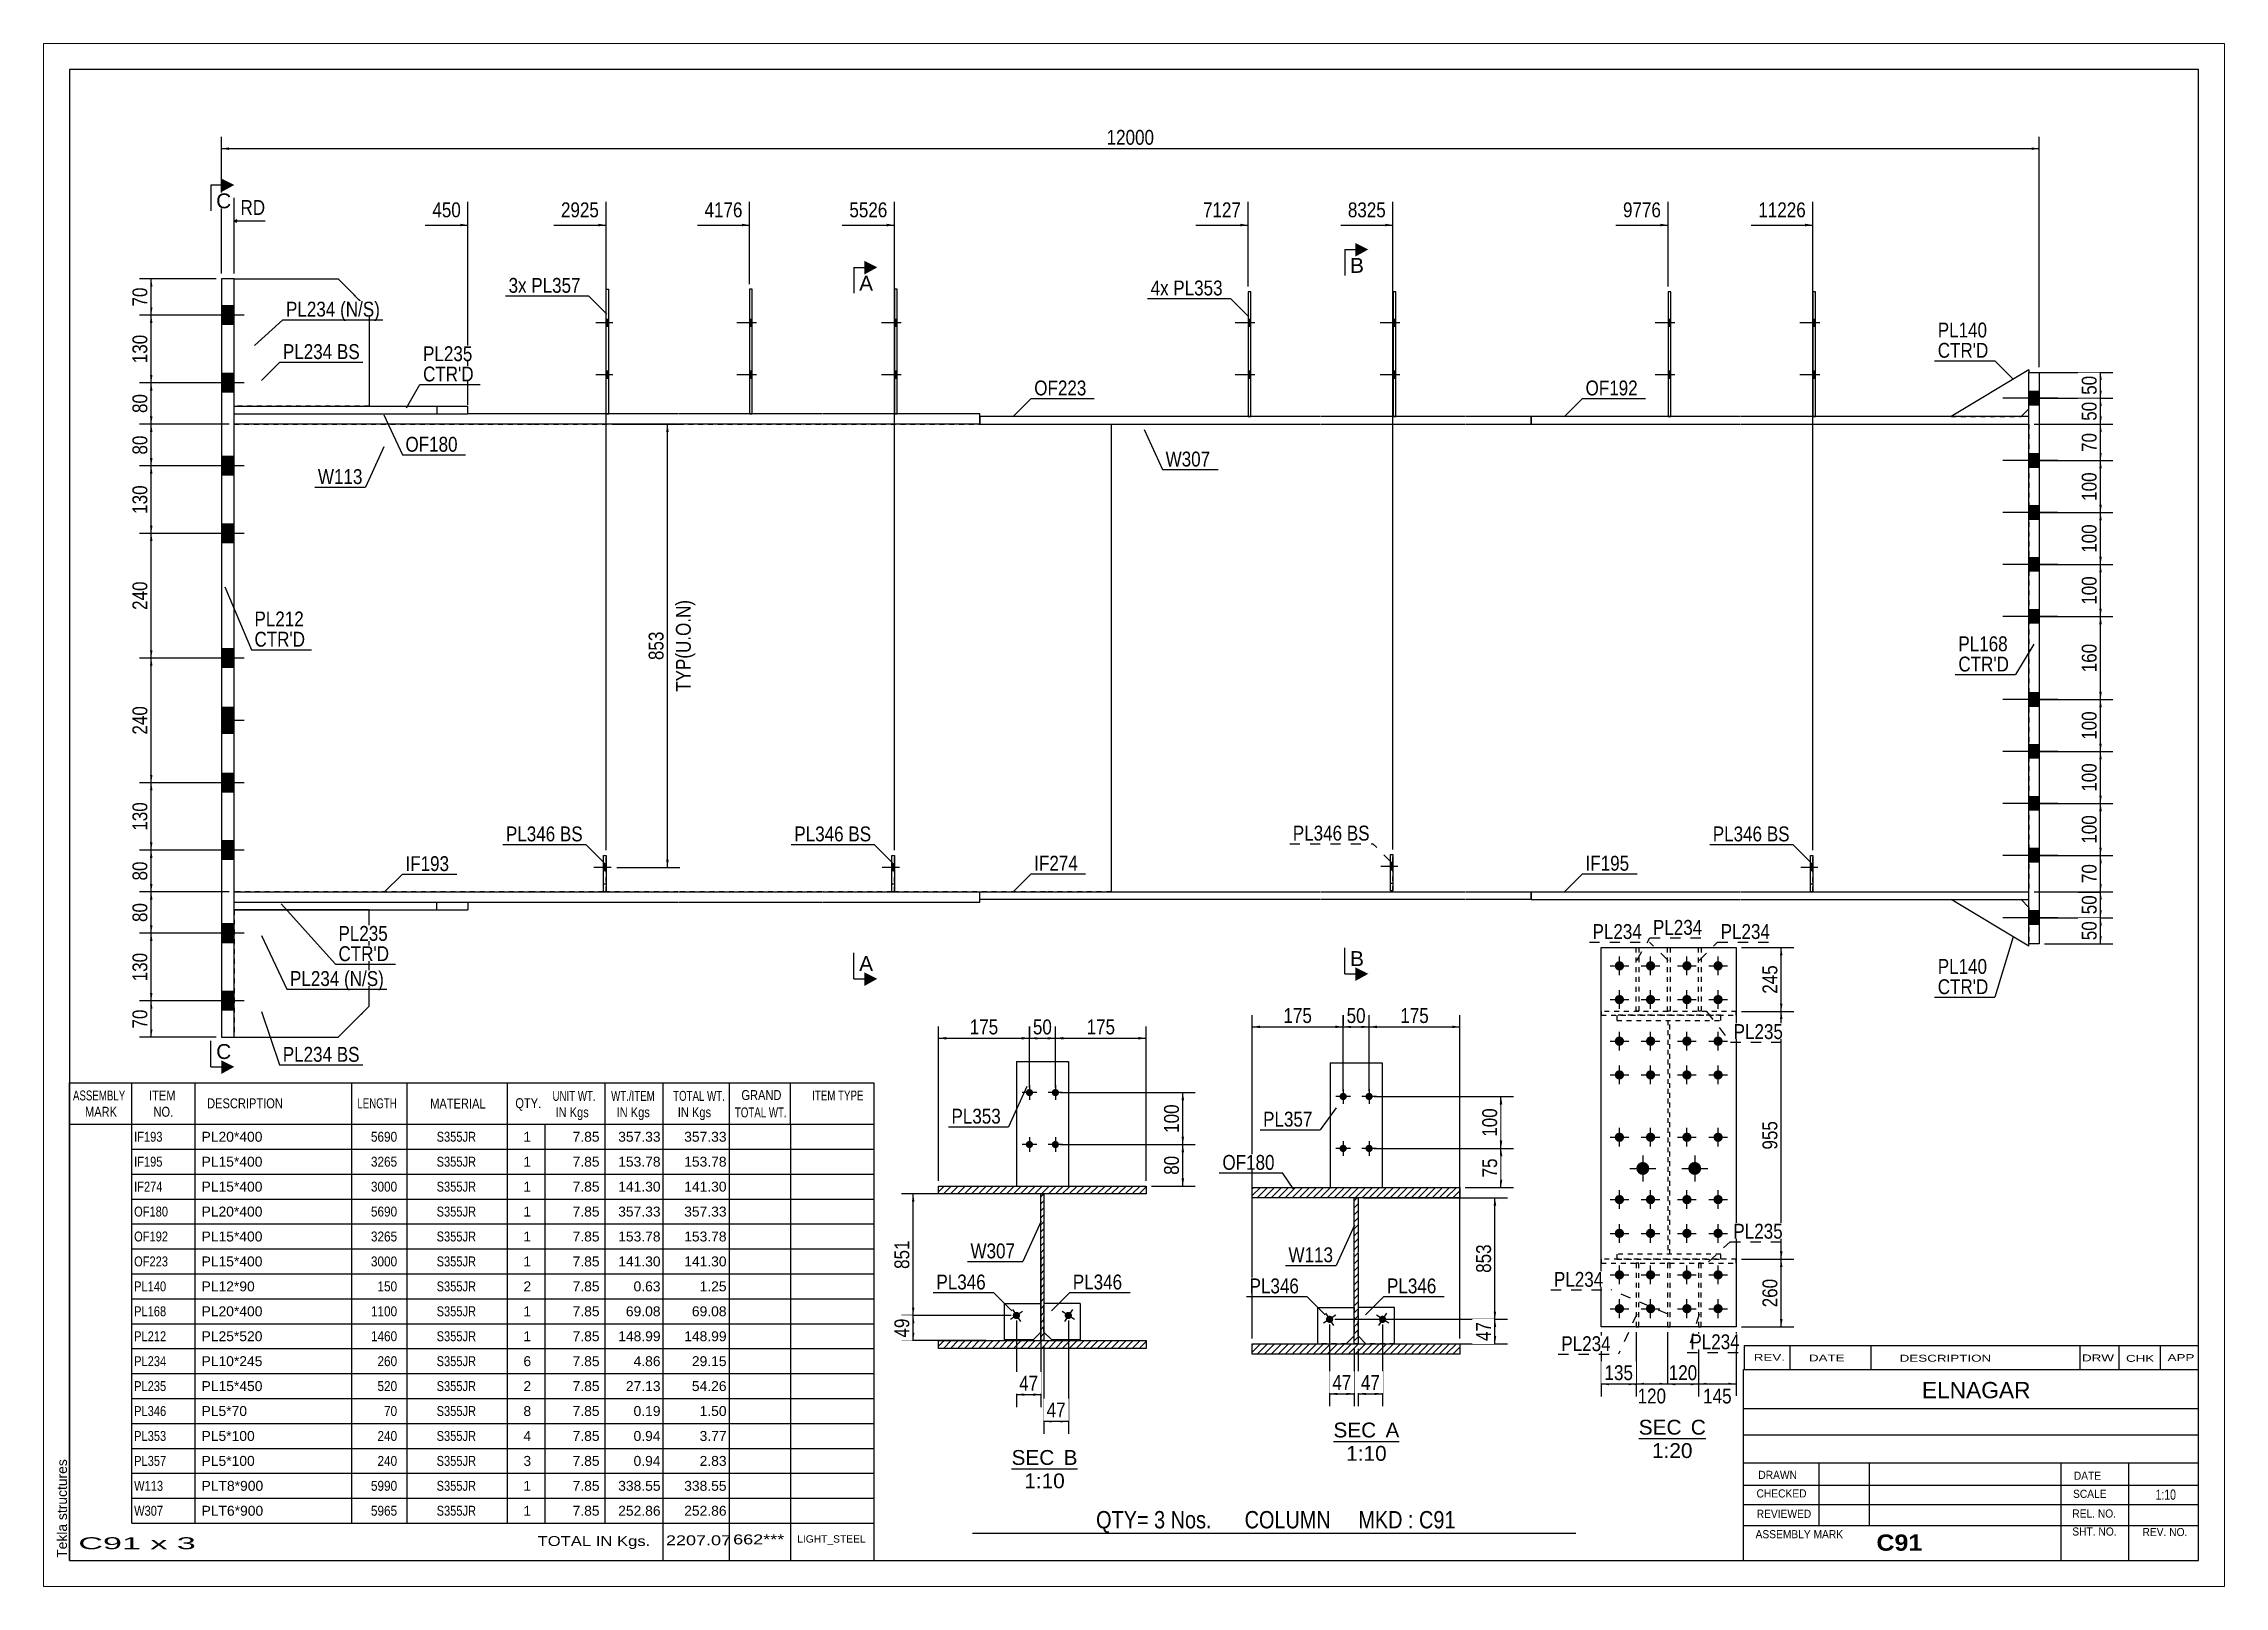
# Paper-space layout 'Layout1' of a CAD drawing. Header units: millimetres. Extents: x 0 to 420, y 0 to 297.
# The model-space entities are those that its viewports show. They can reach past a viewport. Long polylines and large blocks are cut down to what shows.
import ezdxf

# ---------------------------------------------------------------- set-up
doc = ezdxf.new("R2010")
doc.units = ezdxf.units.MM
doc.linetypes.add('DXK_LINE_DOT1', pattern=[1.8814, 0.9407, -0.9407])
doc.linetypes.add('DXK_LINE_DOT2', pattern=[3.9198, 1.9599, -1.9599])
doc.layers.add('Viewport layer', color=7, linetype='Continuous', plot=False)
doc.styles.add('Arial', font='ARIAL.TTF', dxfattribs={"height": 0.2})
doc.styles.add('Arial Bold', font='ARIALBD.TTF', dxfattribs={"height": 0.2})
doc.styles.add('Arial Narrow', font='ARIALN.TTF', dxfattribs={"height": 0.2})

# ---------------------------------------------------------------- blocks, each defined once
blk = doc.blocks.new('Unknown-623355071-1210')
at = {"color": 5, "linetype": 'Continuous'}
for p, q in [((82.27, 148.28), (-327.73, 148.28)), ((-327.73, 148.28), (-327.73, -138.72)), ((82.27, -138.72), (82.27, 148.28)), ((-327.73, -138.72), (82.27, -138.72))]:
    blk.add_line(p, q, dxfattribs=at)
at = {"color": 174, "linetype": 'Continuous', "style": 'Arial'}
blk.add_text('Tekla structures', height=1.9102, rotation=90, dxfattribs=at).set_placement((-328.23, -138.22))
blk = doc.blocks.new('Unknown-623355071-12 - 1468')
at = {"color": 1, "linetype": 'Continuous'}
blk.add_line((-84.32, -115.8), (-71.63, -115.8), dxfattribs=at)
at = {"color": 0, "linetype": 'Continuous'}
blk.add_wipeout([(-76.1, -115.05), (-76.1, -112.05), (-84.32, -112.05), (-84.32, -115.05)], dxfattribs=at)
blk.add_wipeout([(-71.63, -115.05), (-71.63, -112.05), (-74.3, -112.05), (-74.3, -115.05)], dxfattribs=at)
blk.add_wipeout([(-74.08, -119.55), (-74.08, -116.55), (-81.86, -116.55), (-81.86, -119.55)], dxfattribs=at)
at = {"color": 136, "linetype": 'Continuous', "style": 'Arial'}
for s, height, p in [('SEC', 2.865, (-84.32, -115.05)), ('A', 2.87, (-74.3, -115.05)), ('1:10', 2.865, (-81.86, -119.55))]:
    blk.add_text(s, height=height, dxfattribs=at).set_placement(p)
blk = doc.blocks.new('Unknown-623355071-13 - 1256')
at = {"color": 1, "linetype": 'Continuous'}
blk.add_line((-146.31, -121.09), (-133.63, -121.09), dxfattribs=at)
at = {"color": 0, "linetype": 'Continuous'}
blk.add_wipeout([(-138.09, -120.34), (-138.09, -117.34), (-146.31, -117.34), (-146.31, -120.34)], dxfattribs=at)
blk.add_wipeout([(-133.63, -120.34), (-133.63, -117.34), (-136.29, -117.34), (-136.29, -120.34)], dxfattribs=at)
blk.add_wipeout([(-136.08, -124.84), (-136.08, -121.84), (-143.86, -121.84), (-143.86, -124.84)], dxfattribs=at)
at = {"color": 136, "linetype": 'Continuous', "style": 'Arial'}
for s, height, p in [('SEC', 2.865, (-146.31, -120.34)), ('B', 2.87, (-136.29, -120.34)), ('1:10', 2.865, (-143.86, -124.84))]:
    blk.add_text(s, height=height, dxfattribs=at).set_placement(p)
blk = doc.blocks.new('Unknown-623355071-14 - 4086')
at = {"color": 1, "linetype": 'Continuous'}
blk.add_line((-25.52, -115.26), (-12.61, -115.26), dxfattribs=at)
at = {"color": 0, "linetype": 'Continuous'}
blk.add_wipeout([(-17.3, -114.51), (-17.3, -111.51), (-25.52, -111.51), (-25.52, -114.51)], dxfattribs=at)
blk.add_wipeout([(-12.61, -114.51), (-12.61, -111.51), (-15.5, -111.51), (-15.5, -114.51)], dxfattribs=at)
blk.add_wipeout([(-15.17, -119.01), (-15.17, -116.01), (-22.96, -116.01), (-22.96, -119.01)], dxfattribs=at)
at = {"color": 136, "linetype": 'Continuous', "style": 'Arial'}
for s, height, p in [('SEC', 2.865, (-25.52, -114.51)), ('C', 2.87, (-15.5, -114.51)), ('1:20', 2.865, (-22.96, -119.01))]:
    blk.add_text(s, height=height, dxfattribs=at).set_placement(p)
blk = doc.blocks.new('Part-623355071-2163 - 1725')
at = {"color": 2, "linetype": 'Continuous'}
for p, q in [((-152.4, 81.5), (-152.4, 80)), ((-139.8, 81.5), (-152.4, 81.5)), ((-152.4, 80), (-139.8, 80)), ((-114.5, 81.5), (-139.7, 81.5)), ((-139.7, 80), (-114.5, 80)), ((-86.85, 81.5), (-114.4, 81.5)), ((-114.4, 80), (-86.85, 80)), ((-58.92, 81.5), (-86.75, 81.5)), ((-86.75, 80), (-58.92, 80)), ((-46.22, 81.5), (-58.82, 81.5)), ((-58.82, 80), (-46.22, 80)), ((-46.22, 80), (-46.22, 81.5))]:
    blk.add_line(p, q, dxfattribs=at)
blk = doc.blocks.new('Part-623355071-1914 - 1725')
at = {"color": 7, "linetype": 'DXK_LINE_DOT1'}
for p, q in [((-224.9, -10), (-224.9, -3)), ((-224.9, -3), (-224.4, -3)), ((-224.4, -10), (-224.4, -3))]:
    blk.add_line(p, q, dxfattribs=at)
blk = doc.blocks.new('Part-623355071-2007 - 1725')
at = {"color": 7, "linetype": 'DXK_LINE_DOT1'}
for p, q in [((-296, 80), (-296, 82)), ((-296, 82), (-251, 82))]:
    blk.add_line(p, q, dxfattribs=at)
at = {"color": 2, "linetype": 'Continuous'}
for p, q in [((-238.4, 80), (-296, 80)), ((-238.4, 82), (-251, 82)), ((-210.5, 82), (-238.3, 82)), ((-210.5, 80), (-238.3, 80)), ((-182.85, 82), (-210.4, 82)), ((-182.85, 80), (-210.4, 80)), ((-152.4, 82), (-182.75, 82)), ((-152.4, 80), (-182.75, 80)), ((-152.4, 80), (-152.4, 82))]:
    blk.add_line(p, q, dxfattribs=at)
blk = doc.blocks.new('Part-623355071-1879 - 1725')
at = {"color": 2, "linetype": 'Continuous'}
for p, q in [((-72.32, 105.5), (-72.82, 105.5)), ((-72.82, 105.5), (-72.82, 81.5)), ((-72.32, 81.5), (-72.32, 105.5))]:
    blk.add_line(p, q, dxfattribs=at)
at = {"color": 7, "linetype": 'DXK_LINE_DOT1'}
blk.add_line((-72.82, 81.5), (-72.32, 81.5), dxfattribs=at)
blk = doc.blocks.new('Part-623355071-2029 - 1725')
at = {"color": 2, "linetype": 'Continuous'}
for p, q in [((-296, 108), (-276, 108)), ((-276, 108), (-270, 102)), ((-270, 102), (-270, 83.5)), ((-296, 83.5), (-270, 83.5))]:
    blk.add_line(p, q, dxfattribs=at)
at = {"color": 7, "linetype": 'DXK_LINE_DOT1'}
blk.add_line((-296, 83.5), (-296, 108), dxfattribs=at)
blk = doc.blocks.new('Bolt-623355071-1767 - 1725')
at = {"linetype": 'Continuous'}
blk.add_hatch(color=3, dxfattribs=at).paths.add_polyline_path([(8.03, -6), (8.03, -4.6), (7.53, -4.6), (7.53, -6)])
at = {"color": 3, "linetype": 'Continuous'}
for p, q in [((8.98, -5.3), (5.68, -5.3)), ((8.03, -4.6), (7.53, -4.6)), ((8.03, -6), (7.53, -6))]:
    blk.add_line(p, q, dxfattribs=at)
blk = doc.blocks.new('Part-623355071-1847 - 1725')
at = {"color": 7, "linetype": 'DXK_LINE_DOT1'}
for p, q in [((-73.35, -9.85), (-73.35, -2.85)), ((-73.35, -2.85), (-72.85, -2.85)), ((-72.85, -9.85), (-72.85, -2.85)), ((-72.85, -9.85), (-73.35, -9.85))]:
    blk.add_line(p, q, dxfattribs=at)
blk = doc.blocks.new('Part-623355071-2214 - 1725')
at = {"color": 2, "linetype": 'Continuous'}
for p, q in [((49.63, 90), (51.63, 90)), ((49.63, -20), (49.63, 90)), ((51.63, 90), (51.63, -20)), ((51.63, -20), (49.63, -20))]:
    blk.add_line(p, q, dxfattribs=at)
blk = doc.blocks.new('Bolt-623355071-1768 - 1725')
at = {"color": 3, "linetype": 'DXK_LINE_DOT2'}
for p, q in [((8.98, -5.3), (5.68, -5.3)), ((8.03, -4.6), (7.53, -4.6)), ((8.03, -6), (7.53, -6))]:
    blk.add_line(p, q, dxfattribs=at)
blk = doc.blocks.new('Bolt-623355071-1769 - 1725')
at = {"linetype": 'Continuous'}
blk.add_hatch(color=3, dxfattribs=at).paths.add_polyline_path([(-72.85, -5.85), (-72.85, -4.45), (-73.35, -4.45), (-73.35, -5.85)])
at = {"color": 3, "linetype": 'Continuous'}
for p, q in [((-71.9, -5.15), (-75.2, -5.15)), ((-72.85, -4.45), (-73.35, -4.45)), ((-72.85, -5.85), (-73.35, -5.85))]:
    blk.add_line(p, q, dxfattribs=at)
blk = doc.blocks.new('Bolt-623355071-1770 - 1725')
at = {"color": 3, "linetype": 'DXK_LINE_DOT2'}
for p, q in [((-71.9, -5.15), (-75.2, -5.15)), ((-72.85, -4.45), (-73.35, -4.45)), ((-72.85, -5.85), (-73.35, -5.85))]:
    blk.add_line(p, q, dxfattribs=at)
blk = doc.blocks.new('Part-623355071-2185 - 1725')
at = {"color": 2, "linetype": 'Continuous'}
for p, q in [((-152.4, -11.5), (-152.4, -10)), ((-152.4, -10), (-139.8, -10)), ((-139.8, -11.5), (-152.4, -11.5)), ((-139.7, -10), (-114.5, -10)), ((-114.5, -11.5), (-139.7, -11.5)), ((-114.4, -10), (-86.85, -10)), ((-86.85, -11.5), (-114.4, -11.5)), ((-86.75, -10), (-58.92, -10)), ((-58.92, -11.5), (-86.75, -11.5)), ((-58.82, -10), (-46.22, -10)), ((-46.22, -11.5), (-58.82, -11.5)), ((-46.22, -10), (-46.22, -11.5))]:
    blk.add_line(p, q, dxfattribs=at)
blk = doc.blocks.new('Bolt-623355071-1771 - 1725')
at = {"linetype": 'Continuous'}
for points in [[(8.53, 98.8), (8.53, 100.2), (8.03, 100.2), (8.03, 98.8)], [(8.53, 98.8), (8.53, 100.2), (8.03, 100.2), (8.03, 98.8)], [(8.53, 88.8), (8.53, 90.2), (8.03, 90.2), (8.03, 88.8)], [(8.53, 88.8), (8.53, 90.2), (8.03, 90.2), (8.03, 88.8)]]:
    blk.add_hatch(color=3, dxfattribs=at).paths.add_polyline_path(points)
at = {"color": 3, "linetype": 'Continuous'}
for p, q in [((9.33, 99.5), (5.53, 99.5)), ((9.33, 99.5), (5.53, 99.5)), ((8.53, 100.2), (8.03, 100.2)), ((8.53, 100.2), (8.03, 100.2)), ((8.53, 98.8), (8.03, 98.8)), ((8.53, 98.8), (8.03, 98.8)), ((9.33, 89.5), (5.53, 89.5)), ((9.33, 89.5), (5.53, 89.5)), ((8.53, 90.2), (8.03, 90.2)), ((8.53, 90.2), (8.03, 90.2)), ((8.53, 88.8), (8.03, 88.8)), ((8.53, 88.8), (8.03, 88.8))]:
    blk.add_line(p, q, dxfattribs=at)
blk = doc.blocks.new('Part-623355071-1899 - 1725')
at = {"color": 2, "linetype": 'Continuous'}
for p, q in [((-168.35, 106), (-168.85, 106)), ((-168.85, 106), (-168.85, 82)), ((-168.35, 82), (-168.35, 106))]:
    blk.add_line(p, q, dxfattribs=at)
at = {"color": 7, "linetype": 'DXK_LINE_DOT1'}
blk.add_line((-168.85, 82), (-168.35, 82), dxfattribs=at)
blk = doc.blocks.new('Bolt-623355071-1772 - 1725')
at = {"linetype": 'Continuous'}
for points in [[(-19.37, 98.8), (-19.37, 100.2), (-19.87, 100.2), (-19.87, 98.8)], [(-19.37, 98.8), (-19.37, 100.2), (-19.87, 100.2), (-19.87, 98.8)], [(-19.37, 88.8), (-19.37, 90.2), (-19.87, 90.2), (-19.87, 88.8)], [(-19.37, 88.8), (-19.37, 90.2), (-19.87, 90.2), (-19.87, 88.8)]]:
    blk.add_hatch(color=3, dxfattribs=at).paths.add_polyline_path(points)
at = {"color": 3, "linetype": 'Continuous'}
for p, q in [((-18.57, 99.5), (-22.37, 99.5)), ((-18.57, 99.5), (-22.37, 99.5)), ((-19.37, 100.2), (-19.87, 100.2)), ((-19.37, 100.2), (-19.87, 100.2)), ((-19.37, 98.8), (-19.87, 98.8)), ((-19.37, 98.8), (-19.87, 98.8)), ((-18.57, 89.5), (-22.37, 89.5)), ((-18.57, 89.5), (-22.37, 89.5)), ((-19.37, 90.2), (-19.87, 90.2)), ((-19.37, 90.2), (-19.87, 90.2)), ((-19.37, 88.8), (-19.87, 88.8)), ((-19.37, 88.8), (-19.87, 88.8))]:
    blk.add_line(p, q, dxfattribs=at)
blk = doc.blocks.new('Part-623355071-1958 - 1725')
at = {"color": 2, "linetype": 'Continuous'}
for p, q in [((-296, -10), (-238.4, -10)), ((-251, -12), (-238.4, -12)), ((-238.3, -10), (-210.5, -10)), ((-238.3, -12), (-210.5, -12)), ((-210.4, -10), (-182.85, -10)), ((-210.4, -12), (-182.85, -12)), ((-182.75, -10), (-152.4, -10)), ((-182.75, -12), (-152.4, -12)), ((-152.4, -12), (-152.4, -10))]:
    blk.add_line(p, q, dxfattribs=at)
at = {"color": 7, "linetype": 'DXK_LINE_DOT1'}
for q in [(-296, -10), (-251, -12)]:
    blk.add_line((-296, -12), q, dxfattribs=at)
blk = doc.blocks.new('Bolt-623355071-1773 - 1725')
at = {"linetype": 'Continuous'}
for points in [[(-72.32, 98.8), (-72.32, 100.2), (-72.82, 100.2), (-72.82, 98.8)], [(-72.32, 98.8), (-72.32, 100.2), (-72.82, 100.2), (-72.82, 98.8)], [(-72.32, 88.8), (-72.32, 90.2), (-72.82, 90.2), (-72.82, 88.8)], [(-72.32, 88.8), (-72.32, 90.2), (-72.82, 90.2), (-72.82, 88.8)]]:
    blk.add_hatch(color=3, dxfattribs=at).paths.add_polyline_path(points)
at = {"color": 3, "linetype": 'Continuous'}
for p, q in [((-71.52, 99.5), (-75.32, 99.5)), ((-71.52, 99.5), (-75.32, 99.5)), ((-72.32, 100.2), (-72.82, 100.2)), ((-72.32, 100.2), (-72.82, 100.2)), ((-72.32, 98.8), (-72.82, 98.8)), ((-72.32, 98.8), (-72.82, 98.8)), ((-71.52, 89.5), (-75.32, 89.5)), ((-71.52, 89.5), (-75.32, 89.5)), ((-72.32, 90.2), (-72.82, 90.2)), ((-72.32, 90.2), (-72.82, 90.2)), ((-72.32, 88.8), (-72.82, 88.8)), ((-72.32, 88.8), (-72.82, 88.8))]:
    blk.add_line(p, q, dxfattribs=at)
blk = doc.blocks.new('Part-623355071-1894 - 1725')
at = {"color": 7, "linetype": 'DXK_LINE_DOT1'}
for p, q in [((-169.35, -10), (-169.35, -3)), ((-169.35, -3), (-168.85, -3)), ((-168.85, -10), (-168.85, -3))]:
    blk.add_line(p, q, dxfattribs=at)
blk = doc.blocks.new('Part-623355071-1909 - 1725')
at = {"color": 2, "linetype": 'Continuous'}
for p, q in [((-224.9, -10), (-224.9, -3)), ((-224.9, -3), (-224.4, -3)), ((-224.4, -3), (-224.4, -10))]:
    blk.add_line(p, q, dxfattribs=at)
at = {"color": 7, "linetype": 'DXK_LINE_DOT1'}
for p, q in [((-224.9, -8.5), (-224.4, -8.5)), ((-224.4, -10), (-224.9, -10))]:
    blk.add_line(p, q, dxfattribs=at)
blk = doc.blocks.new('Bolt-623355071-1774 - 1725')
at = {"linetype": 'Continuous'}
for points in [[(-100.25, 98.8), (-100.25, 100.2), (-100.75, 100.2), (-100.75, 98.8)], [(-100.25, 98.8), (-100.25, 100.2), (-100.75, 100.2), (-100.75, 98.8)], [(-100.25, 88.8), (-100.25, 90.2), (-100.75, 90.2), (-100.75, 88.8)], [(-100.25, 88.8), (-100.25, 90.2), (-100.75, 90.2), (-100.75, 88.8)]]:
    blk.add_hatch(color=3, dxfattribs=at).paths.add_polyline_path(points)
at = {"color": 3, "linetype": 'Continuous'}
for p, q in [((-99.45, 99.5), (-103.25, 99.5)), ((-99.45, 99.5), (-103.25, 99.5)), ((-100.25, 100.2), (-100.75, 100.2)), ((-100.25, 100.2), (-100.75, 100.2)), ((-100.25, 98.8), (-100.75, 98.8)), ((-100.25, 98.8), (-100.75, 98.8)), ((-99.45, 89.5), (-103.25, 89.5)), ((-99.45, 89.5), (-103.25, 89.5)), ((-100.25, 90.2), (-100.75, 90.2)), ((-100.25, 90.2), (-100.75, 90.2)), ((-100.25, 88.8), (-100.75, 88.8)), ((-100.25, 88.8), (-100.75, 88.8))]:
    blk.add_line(p, q, dxfattribs=at)
blk = doc.blocks.new('Bolt-623355071-1775 - 1725')
at = {"linetype": 'Continuous'}
blk.add_hatch(color=3, dxfattribs=at).paths.add_polyline_path([(-168.85, -6), (-168.85, -4.6), (-169.35, -4.6), (-169.35, -6)])
at = {"color": 3, "linetype": 'Continuous'}
for p, q in [((-167.9, -5.3), (-171.2, -5.3)), ((-168.85, -4.6), (-169.35, -4.6)), ((-168.85, -6), (-169.35, -6))]:
    blk.add_line(p, q, dxfattribs=at)
blk = doc.blocks.new('Bolt-623355071-1776 - 1725')
at = {"color": 3, "linetype": 'DXK_LINE_DOT2'}
for p, q in [((-167.9, -5.3), (-171.2, -5.3)), ((-168.85, -4.6), (-169.35, -4.6)), ((-168.85, -6), (-169.35, -6))]:
    blk.add_line(p, q, dxfattribs=at)
blk = doc.blocks.new('Bolt-623355071-1777 - 1725')
at = {"linetype": 'Continuous'}
for points in [[(-168.35, 98.8), (-168.35, 100.2), (-168.85, 100.2), (-168.85, 98.8)], [(-168.35, 98.8), (-168.35, 100.2), (-168.85, 100.2), (-168.85, 98.8)], [(-168.35, 88.8), (-168.35, 90.2), (-168.85, 90.2), (-168.85, 88.8)], [(-168.35, 88.8), (-168.35, 90.2), (-168.85, 90.2), (-168.85, 88.8)]]:
    blk.add_hatch(color=3, dxfattribs=at).paths.add_polyline_path(points)
at = {"color": 3, "linetype": 'Continuous'}
for p, q in [((-167.55, 99.5), (-171.35, 99.5)), ((-167.55, 99.5), (-171.35, 99.5)), ((-168.35, 100.2), (-168.85, 100.2)), ((-168.35, 100.2), (-168.85, 100.2)), ((-168.35, 98.8), (-168.85, 98.8)), ((-168.35, 98.8), (-168.85, 98.8)), ((-167.55, 89.5), (-171.35, 89.5)), ((-167.55, 89.5), (-171.35, 89.5)), ((-168.35, 90.2), (-168.85, 90.2)), ((-168.35, 90.2), (-168.85, 90.2)), ((-168.35, 88.8), (-168.85, 88.8)), ((-168.35, 88.8), (-168.85, 88.8))]:
    blk.add_line(p, q, dxfattribs=at)
blk = doc.blocks.new('Part-623355071-2083 - 1725')
at = {"color": 7, "linetype": 'DXK_LINE_DOT1'}
for p, q in [((-270, -13.5), (-296, -13.5)), ((-270, -32), (-270, -13.5)), ((-276, -38), (-270, -32)), ((-296, -38), (-276, -38))]:
    blk.add_line(p, q, dxfattribs=at)
blk = doc.blocks.new('Bolt-623355071-1778 - 1725')
at = {"linetype": 'Continuous'}
for points in [[(-196.25, 98.8), (-196.25, 100.2), (-196.75, 100.2), (-196.75, 98.8)], [(-196.25, 98.8), (-196.25, 100.2), (-196.75, 100.2), (-196.75, 98.8)], [(-196.25, 88.8), (-196.25, 90.2), (-196.75, 90.2), (-196.75, 88.8)], [(-196.25, 88.8), (-196.25, 90.2), (-196.75, 90.2), (-196.75, 88.8)]]:
    blk.add_hatch(color=3, dxfattribs=at).paths.add_polyline_path(points)
at = {"color": 3, "linetype": 'Continuous'}
for p, q in [((-195.45, 99.5), (-199.25, 99.5)), ((-195.45, 99.5), (-199.25, 99.5)), ((-196.25, 100.2), (-196.75, 100.2)), ((-196.25, 100.2), (-196.75, 100.2)), ((-196.25, 98.8), (-196.75, 98.8)), ((-196.25, 98.8), (-196.75, 98.8)), ((-195.45, 89.5), (-199.25, 89.5)), ((-195.45, 89.5), (-199.25, 89.5)), ((-196.25, 90.2), (-196.75, 90.2)), ((-196.25, 90.2), (-196.75, 90.2)), ((-196.25, 88.8), (-196.75, 88.8)), ((-196.25, 88.8), (-196.75, 88.8))]:
    blk.add_line(p, q, dxfattribs=at)
blk = doc.blocks.new('Bolt-623355071-1779 - 1725')
at = {"linetype": 'Continuous'}
blk.add_hatch(color=3, dxfattribs=at).paths.add_polyline_path([(-224.4, -6), (-224.4, -4.6), (-224.9, -4.6), (-224.9, -6)])
at = {"color": 3, "linetype": 'Continuous'}
for p, q in [((-223.45, -5.3), (-226.75, -5.3)), ((-224.4, -4.6), (-224.9, -4.6)), ((-224.4, -6), (-224.9, -6))]:
    blk.add_line(p, q, dxfattribs=at)
blk = doc.blocks.new('Bolt-623355071-1780 - 1725')
at = {"color": 3, "linetype": 'DXK_LINE_DOT2'}
for p, q in [((-223.45, -5.3), (-226.75, -5.3)), ((-224.4, -4.6), (-224.9, -4.6)), ((-224.4, -6), (-224.9, -6))]:
    blk.add_line(p, q, dxfattribs=at)
blk = doc.blocks.new('Bolt-623355071-1781 - 1725')
at = {"linetype": 'Continuous'}
for points in [[(-223.9, 98.8), (-223.9, 100.2), (-224.4, 100.2), (-224.4, 98.8)], [(-223.9, 98.8), (-223.9, 100.2), (-224.4, 100.2), (-224.4, 98.8)], [(-223.9, 88.8), (-223.9, 90.2), (-224.4, 90.2), (-224.4, 88.8)], [(-223.9, 88.8), (-223.9, 90.2), (-224.4, 90.2), (-224.4, 88.8)]]:
    blk.add_hatch(color=3, dxfattribs=at).paths.add_polyline_path(points)
at = {"color": 3, "linetype": 'Continuous'}
for p, q in [((-223.1, 99.5), (-226.4, 99.5)), ((-223.1, 99.5), (-226.4, 99.5)), ((-223.9, 100.2), (-224.4, 100.2)), ((-223.9, 100.2), (-224.4, 100.2)), ((-223.9, 98.8), (-224.4, 98.8)), ((-223.9, 98.8), (-224.4, 98.8)), ((-223.1, 89.5), (-226.4, 89.5)), ((-223.1, 89.5), (-226.4, 89.5)), ((-223.9, 90.2), (-224.4, 90.2)), ((-223.9, 90.2), (-224.4, 90.2)), ((-223.9, 88.8), (-224.4, 88.8)), ((-223.9, 88.8), (-224.4, 88.8))]:
    blk.add_line(p, q, dxfattribs=at)
blk = doc.blocks.new('Part-623355071-1803 - 1725')
at = {"color": 7, "linetype": 'DXK_LINE_DOT1'}
for p, q in [((7.53, -10), (7.53, -3)), ((7.53, -3), (8.03, -3)), ((8.03, -10), (8.03, -3)), ((7.53, -8.5), (8.03, -8.5)), ((8.03, -10), (7.53, -10))]:
    blk.add_line(p, q, dxfattribs=at)
blk = doc.blocks.new('Part-623355071-1889 - 1725')
at = {"color": 2, "linetype": 'Continuous'}
for p, q in [((-169.35, -10), (-169.35, -3)), ((-169.35, -3), (-168.85, -3)), ((-168.85, -3), (-168.85, -10))]:
    blk.add_line(p, q, dxfattribs=at)
at = {"color": 7, "linetype": 'DXK_LINE_DOT1'}
for p, q in [((-169.35, -8.5), (-168.85, -8.5)), ((-168.85, -10), (-169.35, -10))]:
    blk.add_line(p, q, dxfattribs=at)
blk = doc.blocks.new('Part-623355071-1825 - 1725')
at = {"color": 2, "linetype": 'Continuous'}
for p, q in [((-73.35, -9.85), (-73.35, -2.85)), ((-73.35, -2.85), (-72.85, -2.85)), ((-72.85, -2.85), (-72.85, -9.85)), ((-72.85, -9.85), (-73.35, -9.85))]:
    blk.add_line(p, q, dxfattribs=at)
at = {"color": 7, "linetype": 'DXK_LINE_DOT1'}
blk.add_line((-73.35, -8.35), (-72.85, -8.35), dxfattribs=at)
blk = doc.blocks.new('Part-623355071-2248 - 1725')
at = {"color": 2, "linetype": 'Continuous'}
for p, q in [((49.63, -20.5), (34.63, -11.5)), ((48.13, -11.5), (49.63, -13)), ((49.63, -20.5), (49.63, -20))]:
    blk.add_line(p, q, dxfattribs=at)
at = {"color": 7, "linetype": 'DXK_LINE_DOT1'}
for p, q in [((34.63, -11.5), (48.13, -11.5)), ((49.63, -13), (49.63, -20))]:
    blk.add_line(p, q, dxfattribs=at)
blk = doc.blocks.new('Part-623355071-1869 - 1725')
at = {"color": 2, "linetype": 'Continuous'}
for p, q in [((8.53, 105.5), (8.03, 105.5)), ((8.03, 105.5), (8.03, 81.5)), ((8.53, 81.5), (8.53, 105.5))]:
    blk.add_line(p, q, dxfattribs=at)
at = {"color": 7, "linetype": 'DXK_LINE_DOT1'}
blk.add_line((8.03, 81.5), (8.53, 81.5), dxfattribs=at)
blk = doc.blocks.new('Part-623355071-2002 - 1725')
at = {"color": 2, "linetype": 'Continuous'}
for p, q in [((-46.22, 81.5), (-46.22, 80)), ((-33.62, 81.5), (-46.22, 81.5)), ((-46.22, 80), (-33.62, 80)), ((-5.97, 81.5), (-33.52, 81.5)), ((-33.52, 80), (-5.97, 80)), ((21.93, 81.5), (-5.87, 81.5)), ((-5.87, 80), (21.93, 80)), ((49.63, 81.5), (22.03, 81.5)), ((22.03, 80), (49.63, 80)), ((49.63, 80), (49.63, 81.5))]:
    blk.add_line(p, q, dxfattribs=at)
blk = doc.blocks.new('Part-623355071-1874 - 1725')
at = {"color": 2, "linetype": 'Continuous'}
for p, q in [((-19.37, 105.5), (-19.87, 105.5)), ((-19.87, 105.5), (-19.87, 81.5)), ((-19.37, 81.5), (-19.37, 105.5))]:
    blk.add_line(p, q, dxfattribs=at)
at = {"color": 7, "linetype": 'DXK_LINE_DOT1'}
blk.add_line((-19.87, 81.5), (-19.37, 81.5), dxfattribs=at)
blk = doc.blocks.new('Part-623355071-1884 - 1725')
at = {"color": 2, "linetype": 'Continuous'}
for p, q in [((-100.25, 105.5), (-100.75, 105.5)), ((-100.75, 105.5), (-100.75, 81.5)), ((-100.25, 81.5), (-100.25, 105.5))]:
    blk.add_line(p, q, dxfattribs=at)
at = {"color": 7, "linetype": 'DXK_LINE_DOT1'}
blk.add_line((-100.75, 81.5), (-100.25, 81.5), dxfattribs=at)
blk = doc.blocks.new('Part-623355071-1904 - 1725')
at = {"color": 2, "linetype": 'Continuous'}
for p, q in [((-196.25, 106), (-196.75, 106)), ((-196.75, 106), (-196.75, 82)), ((-196.25, 82), (-196.25, 106))]:
    blk.add_line(p, q, dxfattribs=at)
at = {"color": 7, "linetype": 'DXK_LINE_DOT1'}
blk.add_line((-196.75, 82), (-196.25, 82), dxfattribs=at)
blk = doc.blocks.new('Part-623355071-1936 - 1725')
at = {"color": 2, "linetype": 'Continuous'}
for p, q in [((-46.22, -11.5), (-46.22, -10)), ((-46.22, -10), (-33.62, -10)), ((-46.22, -11.5), (-33.62, -11.5)), ((-33.52, -10), (-5.97, -10)), ((-33.52, -11.5), (-5.97, -11.5)), ((-5.87, -10), (21.93, -10)), ((-5.87, -11.5), (21.93, -11.5)), ((22.03, -10), (49.63, -10)), ((22.03, -11.5), (49.63, -11.5)), ((49.63, -11.5), (49.63, -10))]:
    blk.add_line(p, q, dxfattribs=at)
blk = doc.blocks.new('Part-623355071-1980 - 1725')
at = {"color": 7, "linetype": 'DXK_LINE_DOT1'}
for p, q in [((-127.1, 80), (-127.1, -10)), ((-127.1, 80), (-114.5, 80)), ((-114.4, 80), (-86.85, 80)), ((-86.75, 80), (-58.92, 80)), ((-58.82, 80), (-33.62, 80)), ((-33.52, 80), (-5.97, 80)), ((-5.87, 80), (21.93, 80)), ((22.03, 80), (49.63, 80)), ((49.63, 80), (49.63, -10)), ((-127.1, -10), (-114.5, -10)), ((-114.4, -10), (-86.85, -10)), ((-86.75, -10), (-58.92, -10)), ((-58.82, -10), (-33.62, -10)), ((-33.52, -10), (-5.97, -10)), ((-5.87, -10), (7.53, -10)), ((8.03, -10), (21.93, -10)), ((22.03, -10), (49.63, -10))]:
    blk.add_line(p, q, dxfattribs=at)
blk = doc.blocks.new('Part-623355071-2051 - 1725')
at = {"color": 7, "linetype": 'DXK_LINE_DOT1'}
for p, q in [((-296, 108), (-276, 108)), ((-276, 108), (-270, 102)), ((-270, 102), (-270, 83.5)), ((-270, 83.5), (-296, 83.5))]:
    blk.add_line(p, q, dxfattribs=at)
blk = doc.blocks.new('Part-623355071-2078 - 1725')
at = {"color": 2, "linetype": 'Continuous'}
for p, q in [((-270, -13.5), (-296, -13.5)), ((-270, -32), (-270, -13.5)), ((-276, -38), (-270, -32)), ((-296, -38), (-276, -38))]:
    blk.add_line(p, q, dxfattribs=at)
at = {"color": 7, "linetype": 'DXK_LINE_DOT1'}
blk.add_line((-296, -13.5), (-296, -38), dxfattribs=at)
blk = doc.blocks.new('Part-623355071-2136 - 1725')
at = {"color": 2, "linetype": 'Continuous'}
for p, q in [((-296, -13.49), (-296, -11.99)), ((-296, -11.99), (-251, -11.99)), ((-257, -13.49), (-257, -11.99)), ((-251, -11.99), (-251, -13.49)), ((-296, -13.49), (-251, -13.49))]:
    blk.add_line(p, q, dxfattribs=at)
blk = doc.blocks.new('Part-623355071-2243 - 1725')
at = {"color": 2, "linetype": 'Continuous'}
for p, q in [((49.63, 90.5), (34.63, 81.5)), ((49.63, 90.5), (49.63, 90)), ((48.13, 81.5), (49.63, 83))]:
    blk.add_line(p, q, dxfattribs=at)
at = {"color": 7, "linetype": 'DXK_LINE_DOT1'}
for p, q in [((49.63, 83), (49.63, 90)), ((34.63, 81.5), (48.13, 81.5))]:
    blk.add_line(p, q, dxfattribs=at)
blk = doc.blocks.new('Part-623355071-2253 - 1725')
at = {"color": 2, "linetype": 'Continuous'}
for p, q in [((7.53, -10), (7.53, -3)), ((7.53, -3), (8.03, -3)), ((8.03, -3), (8.03, -10))]:
    blk.add_line(p, q, dxfattribs=at)
blk = doc.blocks.new('Part-623355071-2258 - 1725')
at = {"color": 2, "linetype": 'Continuous'}
for p, q in [((-224.4, 82), (-224.4, 106)), ((-224.4, 106), (-223.9, 106)), ((-223.9, 82), (-223.9, 106))]:
    blk.add_line(p, q, dxfattribs=at)
at = {"color": 7, "linetype": 'DXK_LINE_DOT1'}
blk.add_line((-224.4, 82), (-223.9, 82), dxfattribs=at)
blk = doc.blocks.new('Part-623355071-2263 - 1725')
at = {"color": 2, "linetype": 'Continuous'}
for p, q in [((-296, 81.99), (-296, 83.49)), ((-296, 83.49), (-251, 83.49)), ((-296, 81.99), (-251, 81.99)), ((-257, 83.49), (-257, 81.99)), ((-251, 81.99), (-251, 83.49))]:
    blk.add_line(p, q, dxfattribs=at)
blk = doc.blocks.new('Bolt-623355071-2264 - 1725')
at = {"linetype": 'Continuous'}
for points in [[(-298.5, 102.8), (-298.5, 99.2), (-296, 99.2), (-296, 102.8)], [(-298.5, 102.8), (-298.5, 99.2), (-296, 99.2), (-296, 102.8)], [(-298.5, 102.8), (-298.5, 99.2), (-296, 99.2), (-296, 102.8)], [(-298.5, 102.8), (-298.5, 99.2), (-296, 99.2), (-296, 102.8)], [(-298.5, 89.8), (-298.5, 86.2), (-296, 86.2), (-296, 89.8)], [(-298.5, 89.8), (-298.5, 86.2), (-296, 86.2), (-296, 89.8)], [(-298.5, 89.8), (-298.5, 86.2), (-296, 86.2), (-296, 89.8)], [(-298.5, 89.8), (-298.5, 86.2), (-296, 86.2), (-296, 89.8)], [(-298.5, 73.8), (-298.5, 70.2), (-296, 70.2), (-296, 73.8)], [(-298.5, 73.8), (-298.5, 70.2), (-296, 70.2), (-296, 73.8)], [(-298.5, 73.8), (-298.5, 70.2), (-296, 70.2), (-296, 73.8)], [(-298.5, 73.8), (-298.5, 70.2), (-296, 70.2), (-296, 73.8)], [(-298.5, 60.8), (-298.5, 57.2), (-296, 57.2), (-296, 60.8)], [(-298.5, 60.8), (-298.5, 57.2), (-296, 57.2), (-296, 60.8)], [(-298.5, 60.8), (-298.5, 57.2), (-296, 57.2), (-296, 60.8)], [(-298.5, 60.8), (-298.5, 57.2), (-296, 57.2), (-296, 60.8)], [(-298.5, 36.8), (-298.5, 33.2), (-296, 33.2), (-296, 36.8)], [(-298.5, 36.8), (-298.5, 33.2), (-296, 33.2), (-296, 36.8)], [(-298.5, 36.8), (-298.5, 33.2), (-296, 33.2), (-296, 36.8)], [(-298.5, 36.8), (-298.5, 33.2), (-296, 33.2), (-296, 36.8)], [(-298.5, 12.8), (-298.5, 9.2), (-296, 9.2), (-296, 12.8)], [(-298.5, 12.8), (-298.5, 9.2), (-296, 9.2), (-296, 12.8)], [(-298.5, 12.8), (-298.5, 9.2), (-296, 9.2), (-296, 12.8)], [(-298.5, 12.8), (-298.5, 9.2), (-296, 9.2), (-296, 12.8)], [(-298.5, -0.2), (-298.5, -3.8), (-296, -3.8), (-296, -0.2)], [(-298.5, -0.2), (-298.5, -3.8), (-296, -3.8), (-296, -0.2)], [(-298.5, -0.2), (-298.5, -3.8), (-296, -3.8), (-296, -0.2)], [(-298.5, -0.2), (-298.5, -3.8), (-296, -3.8), (-296, -0.2)], [(-298.5, -16.2), (-298.5, -19.8), (-296, -19.8), (-296, -16.2)], [(-298.5, -16.2), (-298.5, -19.8), (-296, -19.8), (-296, -16.2)], [(-298.5, -16.2), (-298.5, -19.8), (-296, -19.8), (-296, -16.2)], [(-298.5, -16.2), (-298.5, -19.8), (-296, -19.8), (-296, -16.2)], [(-298.5, -29.2), (-298.5, -32.8), (-296, -32.8), (-296, -29.2)], [(-298.5, -29.2), (-298.5, -32.8), (-296, -32.8), (-296, -29.2)], [(-298.5, -29.2), (-298.5, -32.8), (-296, -32.8), (-296, -29.2)], [(-298.5, -29.2), (-298.5, -32.8), (-296, -32.8), (-296, -29.2)]]:
    blk.add_hatch(color=3, dxfattribs=at).paths.add_polyline_path(points)
at = {"color": 3, "linetype": 'Continuous'}
for p, q in [((-296, 102.8), (-298.5, 102.8)), ((-296, 102.8), (-298.5, 102.8)), ((-296, 102.8), (-298.5, 102.8)), ((-296, 102.8), (-298.5, 102.8)), ((-294.1, 101), (-298.5, 101)), ((-294.1, 101), (-298.5, 101)), ((-294.1, 101), (-298.5, 101)), ((-294.1, 101), (-298.5, 101)), ((-296, 99.2), (-298.5, 99.2)), ((-296, 99.2), (-298.5, 99.2)), ((-296, 99.2), (-298.5, 99.2)), ((-296, 99.2), (-298.5, 99.2)), ((-296, 89.8), (-298.5, 89.8)), ((-296, 89.8), (-298.5, 89.8)), ((-296, 89.8), (-298.5, 89.8)), ((-296, 89.8), (-298.5, 89.8)), ((-294.1, 88), (-298.5, 88)), ((-294.1, 88), (-298.5, 88)), ((-294.1, 88), (-298.5, 88)), ((-294.1, 88), (-298.5, 88)), ((-296, 86.2), (-298.5, 86.2)), ((-296, 86.2), (-298.5, 86.2)), ((-296, 86.2), (-298.5, 86.2)), ((-296, 86.2), (-298.5, 86.2)), ((-296, 73.8), (-298.5, 73.8)), ((-296, 73.8), (-298.5, 73.8)), ((-296, 73.8), (-298.5, 73.8)), ((-296, 73.8), (-298.5, 73.8)), ((-294.1, 72), (-298.5, 72)), ((-294.1, 72), (-298.5, 72)), ((-294.1, 72), (-298.5, 72)), ((-294.1, 72), (-298.5, 72)), ((-296, 70.2), (-298.5, 70.2)), ((-296, 70.2), (-298.5, 70.2)), ((-296, 70.2), (-298.5, 70.2)), ((-296, 70.2), (-298.5, 70.2)), ((-296, 60.8), (-298.5, 60.8)), ((-296, 60.8), (-298.5, 60.8)), ((-296, 60.8), (-298.5, 60.8)), ((-296, 60.8), (-298.5, 60.8)), ((-294.1, 59), (-298.5, 59)), ((-294.1, 59), (-298.5, 59)), ((-294.1, 59), (-298.5, 59)), ((-294.1, 59), (-298.5, 59)), ((-296, 57.2), (-298.5, 57.2)), ((-296, 57.2), (-298.5, 57.2)), ((-296, 57.2), (-298.5, 57.2)), ((-296, 57.2), (-298.5, 57.2)), ((-296, 36.8), (-298.5, 36.8)), ((-296, 36.8), (-298.5, 36.8)), ((-296, 36.8), (-298.5, 36.8)), ((-296, 36.8), (-298.5, 36.8)), ((-294.1, 35), (-298.5, 35)), ((-294.1, 35), (-298.5, 35)), ((-294.1, 35), (-298.5, 35)), ((-294.1, 35), (-298.5, 35)), ((-296, 33.2), (-298.5, 33.2)), ((-296, 33.2), (-298.5, 33.2)), ((-296, 33.2), (-298.5, 33.2)), ((-296, 33.2), (-298.5, 33.2)), ((-296, 12.8), (-298.5, 12.8)), ((-296, 12.8), (-298.5, 12.8)), ((-296, 12.8), (-298.5, 12.8)), ((-296, 12.8), (-298.5, 12.8)), ((-294.1, 11), (-298.5, 11)), ((-294.1, 11), (-298.5, 11)), ((-294.1, 11), (-298.5, 11)), ((-294.1, 11), (-298.5, 11)), ((-296, 9.2), (-298.5, 9.2)), ((-296, 9.2), (-298.5, 9.2)), ((-296, 9.2), (-298.5, 9.2)), ((-296, 9.2), (-298.5, 9.2)), ((-296, -0.2), (-298.5, -0.2)), ((-296, -0.2), (-298.5, -0.2)), ((-296, -0.2), (-298.5, -0.2)), ((-296, -0.2), (-298.5, -0.2)), ((-294.1, -2), (-298.5, -2)), ((-294.1, -2), (-298.5, -2)), ((-294.1, -2), (-298.5, -2)), ((-294.1, -2), (-298.5, -2)), ((-296, -3.8), (-298.5, -3.8)), ((-296, -3.8), (-298.5, -3.8)), ((-296, -3.8), (-298.5, -3.8)), ((-296, -3.8), (-298.5, -3.8)), ((-296, -16.2), (-298.5, -16.2)), ((-296, -16.2), (-298.5, -16.2)), ((-296, -16.2), (-298.5, -16.2)), ((-296, -16.2), (-298.5, -16.2)), ((-294.1, -18), (-298.5, -18)), ((-294.1, -18), (-298.5, -18)), ((-294.1, -18), (-298.5, -18)), ((-294.1, -18), (-298.5, -18)), ((-296, -19.8), (-298.5, -19.8)), ((-296, -19.8), (-298.5, -19.8)), ((-296, -19.8), (-298.5, -19.8)), ((-296, -19.8), (-298.5, -19.8)), ((-296, -29.2), (-298.5, -29.2)), ((-296, -29.2), (-298.5, -29.2)), ((-296, -29.2), (-298.5, -29.2)), ((-296, -29.2), (-298.5, -29.2)), ((-294.1, -31), (-298.5, -31)), ((-294.1, -31), (-298.5, -31)), ((-294.1, -31), (-298.5, -31)), ((-294.1, -31), (-298.5, -31)), ((-296, -32.8), (-298.5, -32.8)), ((-296, -32.8), (-298.5, -32.8)), ((-296, -32.8), (-298.5, -32.8)), ((-296, -32.8), (-298.5, -32.8))]:
    blk.add_line(p, q, dxfattribs=at)
blk = doc.blocks.new('Bolt-623355071-2265 - 1725')
at = {"linetype": 'Continuous'}
for points in [[(49.63, 86.3), (49.63, 83.7), (51.63, 83.7), (51.63, 86.3)], [(49.63, 86.3), (49.63, 83.7), (51.63, 83.7), (51.63, 86.3)], [(49.63, 74.3), (49.63, 71.7), (51.63, 71.7), (51.63, 74.3)], [(49.63, 74.3), (49.63, 71.7), (51.63, 71.7), (51.63, 74.3)], [(49.63, 64.3), (49.63, 61.7), (51.63, 61.7), (51.63, 64.3)], [(49.63, 64.3), (49.63, 61.7), (51.63, 61.7), (51.63, 64.3)], [(49.63, 54.3), (49.63, 51.7), (51.63, 51.7), (51.63, 54.3)], [(49.63, 54.3), (49.63, 51.7), (51.63, 51.7), (51.63, 54.3)], [(49.63, 44.3), (49.63, 41.7), (51.63, 41.7), (51.63, 44.3)], [(49.63, 44.3), (49.63, 41.7), (51.63, 41.7), (51.63, 44.3)], [(49.63, 28.3), (49.63, 25.7), (51.63, 25.7), (51.63, 28.3)], [(49.63, 28.3), (49.63, 25.7), (51.63, 25.7), (51.63, 28.3)], [(49.63, 18.3), (49.63, 15.7), (51.63, 15.7), (51.63, 18.3)], [(49.63, 18.3), (49.63, 15.7), (51.63, 15.7), (51.63, 18.3)], [(49.63, 8.3), (49.63, 5.7), (51.63, 5.7), (51.63, 8.3)], [(49.63, 8.3), (49.63, 5.7), (51.63, 5.7), (51.63, 8.3)], [(49.63, -1.7), (49.63, -4.3), (51.63, -4.3), (51.63, -1.7)], [(49.63, -1.7), (49.63, -4.3), (51.63, -4.3), (51.63, -1.7)], [(49.63, -13.7), (49.63, -16.3), (51.63, -16.3), (51.63, -13.7)], [(49.63, -13.7), (49.63, -16.3), (51.63, -16.3), (51.63, -13.7)]]:
    blk.add_hatch(color=3, dxfattribs=at).paths.add_polyline_path(points)
at = {"color": 3, "linetype": 'Continuous'}
for p, q in [((55.22, 85), (44.63, 85)), ((55.22, 85), (44.63, 85)), ((51.63, 86.3), (49.63, 86.3)), ((51.63, 86.3), (49.63, 86.3)), ((51.63, 83.7), (49.63, 83.7)), ((51.63, 83.7), (49.63, 83.7)), ((55.22, 73), (44.63, 73)), ((55.22, 73), (44.63, 73)), ((51.63, 74.3), (49.63, 74.3)), ((51.63, 74.3), (49.63, 74.3)), ((51.63, 71.7), (49.63, 71.7)), ((51.63, 71.7), (49.63, 71.7)), ((55.22, 63), (44.63, 63)), ((55.22, 63), (44.63, 63)), ((51.63, 64.3), (49.63, 64.3)), ((51.63, 64.3), (49.63, 64.3)), ((51.63, 61.7), (49.63, 61.7)), ((51.63, 61.7), (49.63, 61.7)), ((55.22, 53), (44.63, 53)), ((55.22, 53), (44.63, 53)), ((51.63, 54.3), (49.63, 54.3)), ((51.63, 54.3), (49.63, 54.3)), ((51.63, 51.7), (49.63, 51.7)), ((51.63, 51.7), (49.63, 51.7)), ((55.22, 43), (44.63, 43)), ((55.22, 43), (44.63, 43)), ((51.63, 44.3), (49.63, 44.3)), ((51.63, 44.3), (49.63, 44.3)), ((51.63, 41.7), (49.63, 41.7)), ((51.63, 41.7), (49.63, 41.7)), ((55.22, 27), (44.63, 27)), ((55.22, 27), (44.63, 27)), ((51.63, 28.3), (49.63, 28.3)), ((51.63, 28.3), (49.63, 28.3)), ((51.63, 25.7), (49.63, 25.7)), ((51.63, 25.7), (49.63, 25.7)), ((55.22, 17), (44.63, 17)), ((55.22, 17), (44.63, 17)), ((51.63, 18.3), (49.63, 18.3)), ((51.63, 18.3), (49.63, 18.3)), ((51.63, 15.7), (49.63, 15.7)), ((51.63, 15.7), (49.63, 15.7)), ((55.22, 7), (44.63, 7)), ((55.22, 7), (44.63, 7)), ((51.63, 8.3), (49.63, 8.3)), ((51.63, 8.3), (49.63, 8.3)), ((51.63, 5.7), (49.63, 5.7)), ((51.63, 5.7), (49.63, 5.7)), ((55.22, -3), (44.63, -3)), ((55.22, -3), (44.63, -3)), ((51.63, -1.7), (49.63, -1.7)), ((51.63, -1.7), (49.63, -1.7)), ((51.63, -4.3), (49.63, -4.3)), ((51.63, -4.3), (49.63, -4.3)), ((55.22, -15), (44.63, -15)), ((55.22, -15), (44.63, -15)), ((51.63, -13.7), (49.63, -13.7)), ((51.63, -13.7), (49.63, -13.7)), ((51.63, -16.3), (49.63, -16.3)), ((51.63, -16.3), (49.63, -16.3))]:
    blk.add_line(p, q, dxfattribs=at)
blk = doc.blocks.new('Part-623355071-2270 - 1725')
at = {"color": 7, "linetype": 'DXK_LINE_DOT1'}
for p, q in [((-296, 80), (-238.4, 80)), ((-296, -10), (-296, 80)), ((-238.3, 80), (-210.5, 80)), ((-210.4, 80), (-182.85, 80)), ((-182.75, 80), (-139.8, 80)), ((-139.7, 80), (-127.1, 80)), ((-238.4, -10), (-296, -10)), ((-224.9, -10), (-238.3, -10)), ((-210.5, -10), (-224.4, -10)), ((-182.85, -10), (-210.4, -10)), ((-169.35, -10), (-182.75, -10)), ((-139.8, -10), (-168.85, -10)), ((-127.1, -10), (-139.7, -10))]:
    blk.add_line(p, q, dxfattribs=at)
at = {"color": 2, "linetype": 'Continuous'}
blk.add_line((-127.1, 80), (-127.1, -10), dxfattribs=at)
blk = doc.blocks.new('Part-623355071-2299 - 1725')
at = {"color": 2, "linetype": 'Continuous'}
for p, q in [((-296, 108), (-298.5, 108)), ((-298.5, 108), (-298.5, -38)), ((-296, -38), (-296, 108)), ((-298.5, -38), (-296, -38))]:
    blk.add_line(p, q, dxfattribs=at)
blk = doc.blocks.new('Bolt-623355071-4721 - 1725')
at = {"linetype": 'Continuous'}
blk.add_hatch(color=3, dxfattribs=at).paths.add_polyline_path([(-298.5, 25.5), (-298.5, 20.5), (-296, 20.5), (-296, 25.5)])
blk.add_hatch(color=3, dxfattribs=at).paths.add_polyline_path([(-298.5, 25.5), (-298.5, 20.5), (-296, 20.5), (-296, 25.5)])
at = {"color": 3, "linetype": 'Continuous'}
for p, q in [((-296, 25.5), (-298.5, 25.5)), ((-296, 25.5), (-298.5, 25.5)), ((-294.1, 23), (-298.5, 23)), ((-294.1, 23), (-298.5, 23)), ((-296, 20.5), (-298.5, 20.5)), ((-296, 20.5), (-298.5, 20.5))]:
    blk.add_line(p, q, dxfattribs=at)
blk = doc.blocks.new('Bolt-623355071-1479 - 1468')
at = {"linetype": 'Continuous'}
blk.add_hatch(color=3, dxfattribs=at).paths.add_polyline_path([(-74.27, -92.7, -1), (-75.44, -91.93, -1)])
at = {"color": 3, "linetype": 'Continuous'}
for p, q in [((-73.68, -93.08), (-76.02, -91.54)), ((-74.08, -91.14), (-75.62, -93.48))]:
    blk.add_line(p, q, dxfattribs=at)
blk = doc.blocks.new('Part-623355071-1534 - 1468')
at = {"color": 2, "linetype": 'Continuous'}
for p, q in [((-72.55, -90.01), (-79.55, -90.01)), ((-72.55, -97.01), (-72.55, -90.01)), ((-78.05, -97.01), (-79.55, -95.51))]:
    blk.add_line(p, q, dxfattribs=at)
at = {"color": 7, "linetype": 'DXK_LINE_DOT1'}
for p, q in [((-79.55, -95.51), (-79.55, -90.01)), ((-72.55, -97.01), (-78.05, -97.01))]:
    blk.add_line(p, q, dxfattribs=at)
blk = doc.blocks.new('Part-623355071-1504 - 1468')
at = {"linetype": 'Continuous'}
h = blk.add_hatch(dxfattribs=at)
h.set_pattern_fill('', scale=0.3, style=0, pattern_type=0)
h.set_pattern_definition([(45, (-79.5511, -97.0134), (-0.67352, 0.67352), [])])
h.paths.add_polyline_path([(-80.35, -97.01), (-79.55, -97.01), (-79.55, -68.91), (-80.35, -68.91)])
at = {"color": 2, "linetype": 'Continuous'}
for p, q in [((-80.35, -79.41), (-80.35, -68.91)), ((-80.35, -68.91), (-79.55, -68.91)), ((-79.55, -68.91), (-79.55, -79.41)), ((-80.35, -97.01), (-80.35, -79.51)), ((-79.55, -79.51), (-79.55, -97.01)), ((-79.55, -97.01), (-80.35, -97.01))]:
    blk.add_line(p, q, dxfattribs=at)
blk = doc.blocks.new('Part-623355071-1561 - 1468')
at = {"color": 2, "linetype": 'Continuous'}
for p, q in [((-84.95, -42.91), (-74.95, -42.91)), ((-84.95, -42.91), (-84.95, -66.91)), ((-74.95, -42.91), (-74.95, -66.91))]:
    blk.add_line(p, q, dxfattribs=at)
at = {"color": 7, "linetype": 'DXK_LINE_DOT1'}
blk.add_line((-84.95, -66.91), (-74.95, -66.91), dxfattribs=at)
blk = doc.blocks.new('Bolt-623355071-1480 - 1468')
at = {"linetype": 'Continuous'}
blk.add_hatch(color=3, dxfattribs=at).paths.add_polyline_path([(-84.47, -91.93, -1), (-85.64, -92.7, -1)])
at = {"color": 3, "linetype": 'Continuous'}
for p, q in [((-83.88, -91.54), (-86.22, -93.08)), ((-85.82, -91.14), (-84.28, -93.48))]:
    blk.add_line(p, q, dxfattribs=at)
blk = doc.blocks.new('Bolt-623355071-1481 - 1468')
at = {"linetype": 'Continuous'}
for points in [[(-81.75, -49.41, -1), (-83.15, -49.41, -1)], [(-76.75, -49.41, -1), (-78.15, -49.41, -1)], [(-81.75, -59.41, -1), (-83.15, -59.41, -1)], [(-76.75, -59.41, -1), (-78.15, -59.41, -1)]]:
    blk.add_hatch(color=3, dxfattribs=at).paths.add_polyline_path(points)
at = {"color": 3, "linetype": 'Continuous'}
for p, q in [((-81.05, -49.41), (-83.85, -49.41)), ((-82.45, -48.01), (-82.45, -50.81)), ((-76.05, -49.41), (-78.85, -49.41)), ((-77.45, -48.01), (-77.45, -50.81)), ((-82.45, -58.01), (-82.45, -60.81)), ((-77.45, -58.01), (-77.45, -60.81)), ((-81.05, -59.41), (-83.85, -59.41)), ((-76.05, -59.41), (-78.85, -59.41))]:
    blk.add_line(p, q, dxfattribs=at)
blk = doc.blocks.new('Part-623355071-1539 - 1468')
at = {"color": 2, "linetype": 'Continuous'}
for p, q in [((-87.35, -97.01), (-87.35, -90.01)), ((-87.35, -90.01), (-80.35, -90.01)), ((-80.35, -95.51), (-81.85, -97.01))]:
    blk.add_line(p, q, dxfattribs=at)
at = {"color": 7, "linetype": 'DXK_LINE_DOT1'}
for p, q in [((-80.35, -90.01), (-80.35, -95.51)), ((-81.85, -97.01), (-87.35, -97.01))]:
    blk.add_line(p, q, dxfattribs=at)
blk = doc.blocks.new('Part-623355071-1572 - 1468')
at = {"linetype": 'Continuous'}
h = blk.add_hatch(dxfattribs=at)
h.set_pattern_fill('', scale=0.3, style=0, pattern_type=0)
h.set_pattern_definition([(45, (-59.9511, -99.0134), (-0.67352, 0.67352), [])])
h.paths.add_polyline_path([(-99.95, -99.01), (-59.95, -99.01), (-59.95, -97.01), (-99.95, -97.01)])
at = {"color": 2, "linetype": 'Continuous'}
for p, q in [((-99.95, -99.01), (-99.95, -97.01)), ((-99.95, -97.01), (-59.95, -97.01)), ((-59.95, -99.01), (-99.95, -99.01)), ((-59.95, -97.01), (-59.95, -99.01))]:
    blk.add_line(p, q, dxfattribs=at)
blk = doc.blocks.new('Part-623355071-1597 - 1468')
at = {"linetype": 'Continuous'}
h = blk.add_hatch(dxfattribs=at)
h.set_pattern_fill('', scale=0.3, style=0, pattern_type=0)
h.set_pattern_definition([(45, (-59.9511, -68.9134), (-0.67352, 0.67352), [])])
h.paths.add_polyline_path([(-99.95, -68.91), (-59.95, -68.91), (-59.95, -66.91), (-99.95, -66.91)])
at = {"color": 2, "linetype": 'Continuous'}
for p, q in [((-99.95, -68.91), (-99.95, -66.91)), ((-99.95, -66.91), (-59.95, -66.91)), ((-59.95, -66.91), (-59.95, -68.91)), ((-59.95, -68.91), (-99.95, -68.91))]:
    blk.add_line(p, q, dxfattribs=at)
blk = doc.blocks.new('Part-623355071-1261 - 1256')
at = {"color": 2, "linetype": 'Continuous'}
for p, q in [((-147.67, -96.26), (-147.67, -89.26)), ((-147.67, -89.26), (-140.67, -89.26)), ((-142.17, -96.26), (-147.67, -96.26)), ((-140.67, -94.76), (-142.17, -96.26))]:
    blk.add_line(p, q, dxfattribs=at)
at = {"color": 7, "linetype": 'DXK_LINE_DOT1'}
blk.add_line((-140.67, -89.26), (-140.67, -94.76), dxfattribs=at)
blk = doc.blocks.new('Part-623355071-1262 - 1256')
at = {"color": 2, "linetype": 'Continuous'}
for p, q in [((-133.07, -89.26), (-140.07, -89.26)), ((-133.07, -89.26), (-133.07, -96.26)), ((-138.57, -96.26), (-140.07, -94.76)), ((-133.07, -96.26), (-138.57, -96.26))]:
    blk.add_line(p, q, dxfattribs=at)
at = {"color": 7, "linetype": 'DXK_LINE_DOT1'}
blk.add_line((-140.07, -94.76), (-140.07, -89.26), dxfattribs=at)
blk = doc.blocks.new('Bolt-623355071-1276 - 1256')
at = {"linetype": 'Continuous'}
for points in [[(-142.17, -48.66, -1), (-143.57, -48.66, -1)], [(-137.17, -48.66, -1), (-138.57, -48.66, -1)], [(-142.17, -58.66, -1), (-143.57, -58.66, -1)], [(-137.17, -58.66, -1), (-138.57, -58.66, -1)]]:
    blk.add_hatch(color=3, dxfattribs=at).paths.add_polyline_path(points)
at = {"color": 3, "linetype": 'Continuous'}
for p, q in [((-141.47, -48.66), (-144.27, -48.66)), ((-142.87, -47.26), (-142.87, -50.06)), ((-136.47, -48.66), (-139.27, -48.66)), ((-137.87, -47.26), (-137.87, -50.06)), ((-141.47, -58.66), (-144.27, -58.66)), ((-142.87, -57.26), (-142.87, -60.06)), ((-136.47, -58.66), (-139.27, -58.66)), ((-137.87, -57.26), (-137.87, -60.06))]:
    blk.add_line(p, q, dxfattribs=at)
blk = doc.blocks.new('Bolt-623355071-1280 - 1256')
at = {"linetype": 'Continuous'}
blk.add_hatch(color=3, dxfattribs=at).paths.add_polyline_path([(-134.79, -91.95, -1), (-135.96, -91.18, -1)])
at = {"color": 3, "linetype": 'Continuous'}
for p, q in [((-134.2, -92.34), (-136.54, -90.79)), ((-134.6, -90.4), (-136.14, -92.73))]:
    blk.add_line(p, q, dxfattribs=at)
blk = doc.blocks.new('Bolt-623355071-1279 - 1256')
at = {"linetype": 'Continuous'}
blk.add_hatch(color=3, dxfattribs=at).paths.add_polyline_path([(-144.79, -91.18, -1), (-145.96, -91.95, -1)])
at = {"color": 3, "linetype": 'Continuous'}
for p, q in [((-144.2, -90.79), (-146.54, -92.34)), ((-146.14, -90.4), (-144.6, -92.73))]:
    blk.add_line(p, q, dxfattribs=at)
blk = doc.blocks.new('Part-623355071-1284 - 1256')
at = {"color": 2, "linetype": 'Continuous'}
for p, q in [((-145.37, -42.66), (-135.37, -42.66)), ((-145.37, -42.66), (-145.37, -66.66)), ((-135.37, -42.66), (-135.37, -66.66))]:
    blk.add_line(p, q, dxfattribs=at)
at = {"color": 7, "linetype": 'DXK_LINE_DOT1'}
blk.add_line((-145.37, -66.66), (-135.37, -66.66), dxfattribs=at)
blk = doc.blocks.new('Part-623355071-1298 - 1256')
at = {"linetype": 'Continuous'}
h = blk.add_hatch(dxfattribs=at)
h.set_pattern_fill('', scale=0.3, style=0, pattern_type=0)
h.set_pattern_definition([(45, (-120.3728, -97.9142), (-0.67352, 0.67352), [])])
h.paths.add_polyline_path([(-160.37, -97.91), (-120.37, -97.91), (-120.37, -96.41), (-160.37, -96.41)])
at = {"color": 2, "linetype": 'Continuous'}
for p, q in [((-160.37, -97.91), (-160.37, -96.41)), ((-160.37, -96.41), (-120.37, -96.41)), ((-120.37, -96.41), (-120.37, -97.91)), ((-120.37, -97.91), (-160.37, -97.91))]:
    blk.add_line(p, q, dxfattribs=at)
blk = doc.blocks.new('Part-623355071-1300 - 1256')
at = {"linetype": 'Continuous'}
h = blk.add_hatch(dxfattribs=at)
h.set_pattern_fill('', scale=0.3, style=0, pattern_type=0)
h.set_pattern_definition([(45, (-140.0728, -96.4142), (-0.67352, 0.67352), [])])
h.paths.add_polyline_path([(-140.67, -96.41), (-140.07, -96.41), (-140.07, -68.16), (-140.67, -68.16)])
at = {"color": 2, "linetype": 'Continuous'}
for p, q in [((-140.67, -78.66), (-140.67, -68.16)), ((-140.67, -68.16), (-140.07, -68.16)), ((-140.07, -68.16), (-140.07, -78.66)), ((-140.67, -96.41), (-140.67, -78.76)), ((-140.07, -78.76), (-140.07, -96.41)), ((-140.07, -96.41), (-140.67, -96.41))]:
    blk.add_line(p, q, dxfattribs=at)
blk = doc.blocks.new('Part-623355071-1301 - 1256')
at = {"linetype": 'Continuous'}
h = blk.add_hatch(dxfattribs=at)
h.set_pattern_fill('', scale=0.3, style=0, pattern_type=0)
h.set_pattern_definition([(45, (-120.3728, -68.1642), (-0.67352, 0.67352), [])])
h.paths.add_polyline_path([(-160.37, -68.16), (-120.37, -68.16), (-120.37, -66.66), (-160.37, -66.66)])
at = {"color": 2, "linetype": 'Continuous'}
for p, q in [((-160.37, -68.16), (-160.37, -66.66)), ((-160.37, -66.66), (-120.37, -66.66)), ((-120.37, -66.66), (-120.37, -68.16)), ((-120.37, -68.16), (-160.37, -68.16))]:
    blk.add_line(p, q, dxfattribs=at)
blk = doc.blocks.new('Part-623355071-4087 - 4086')
at = {"color": 7, "linetype": 'DXK_LINE_DOT1'}
for p, q in [((-19.49, -81.51), (-19.99, -81.51)), ((-19.99, -81.51), (-19.99, -93.76)), ((-19.49, -93.76), (-19.49, -81.51)), ((-19.99, -93.76), (-19.49, -93.76))]:
    blk.add_line(p, q, dxfattribs=at)
blk = doc.blocks.new('Part-623355071-4088 - 4086')
at = {"color": 7, "linetype": 'DXK_LINE_DOT1'}
for p, q in [((-6.74, -80.75), (-32.74, -80.75)), ((-32.74, -80.75), (-32.74, -81.5)), ((-32.74, -81.5), (-6.74, -81.5)), ((-6.74, -81.5), (-6.74, -80.75))]:
    blk.add_line(p, q, dxfattribs=at)
blk = doc.blocks.new('Part-623355071-4089 - 4086')
at = {"color": 7, "linetype": 'DXK_LINE_DOT1'}
for p, q in [((-25.49, -81.51), (-25.99, -81.51)), ((-25.99, -81.51), (-25.99, -93.76)), ((-25.49, -93.76), (-25.49, -81.51)), ((-25.99, -93.76), (-25.49, -93.76))]:
    blk.add_line(p, q, dxfattribs=at)
blk = doc.blocks.new('Part-623355071-4090 - 4086')
at = {"color": 7, "linetype": 'DXK_LINE_DOT1'}
for p, q in [((-13.49, -81.51), (-13.99, -81.51)), ((-13.99, -81.51), (-13.99, -93.76)), ((-13.49, -93.76), (-13.49, -81.51)), ((-13.99, -93.76), (-13.49, -93.76))]:
    blk.add_line(p, q, dxfattribs=at)
blk = doc.blocks.new('Part-623355071-4091 - 4086')
at = {"color": 7, "linetype": 'DXK_LINE_DOT1'}
for p, q in [((-19.99, -33.01), (-19.99, -20.76)), ((-19.99, -20.76), (-19.49, -20.76)), ((-19.49, -20.76), (-19.49, -33.01)), ((-19.49, -33.01), (-19.99, -33.01))]:
    blk.add_line(p, q, dxfattribs=at)
blk = doc.blocks.new('Part-623355071-4092 - 4086')
at = {"color": 7, "linetype": 'DXK_LINE_DOT1'}
for p, q in [((-6.74, -33.02), (-32.74, -33.02)), ((-32.74, -33.02), (-32.74, -33.77)), ((-6.74, -33.77), (-6.74, -33.02)), ((-32.74, -33.77), (-6.74, -33.77))]:
    blk.add_line(p, q, dxfattribs=at)
blk = doc.blocks.new('Part-623355071-4093 - 4086')
at = {"color": 7, "linetype": 'DXK_LINE_DOT1'}
for p, q in [((-25.99, -33.01), (-25.99, -20.76)), ((-25.99, -20.76), (-25.49, -20.76)), ((-25.49, -20.76), (-25.49, -33.01)), ((-25.49, -33.01), (-25.99, -33.01))]:
    blk.add_line(p, q, dxfattribs=at)
blk = doc.blocks.new('Part-623355071-4094 - 4086')
at = {"color": 7, "linetype": 'DXK_LINE_DOT1'}
for p, q in [((-13.99, -33.01), (-13.99, -20.76)), ((-13.99, -20.76), (-13.49, -20.76)), ((-13.49, -20.76), (-13.49, -33.01)), ((-13.49, -33.01), (-13.99, -33.01))]:
    blk.add_line(p, q, dxfattribs=at)
blk = doc.blocks.new('Part-623355071-4095 - 4086')
at = {"color": 7, "linetype": 'DXK_LINE_DOT1'}
for p, q in [((-9.74, -33.76), (-29.74, -33.76)), ((-29.74, -33.76), (-29.74, -34.76)), ((-29.74, -34.76), (-9.74, -34.76)), ((-9.74, -34.76), (-9.74, -33.76))]:
    blk.add_line(p, q, dxfattribs=at)
blk = doc.blocks.new('Part-623355071-4102 - 4086')
at = {"color": 7, "linetype": 'DXK_LINE_DOT1'}
for p, q in [((-9.74, -79.76), (-29.74, -79.76)), ((-29.74, -79.76), (-29.74, -80.76)), ((-9.74, -80.76), (-9.74, -79.76)), ((-29.74, -80.76), (-9.74, -80.76))]:
    blk.add_line(p, q, dxfattribs=at)
blk = doc.blocks.new('Part-623355071-4115 - 4086')
at = {"color": 2, "linetype": 'Continuous'}
for p, q in [((-32.74, -93.76), (-32.74, -20.76)), ((-32.74, -20.76), (-6.74, -20.76)), ((-6.74, -20.76), (-6.74, -93.76)), ((-6.74, -93.76), (-32.74, -93.76))]:
    blk.add_line(p, q, dxfattribs=at)
blk = doc.blocks.new('Part-623355071-4147 - 4086')
at = {"color": 7, "linetype": 'DXK_LINE_DOT1'}
for p, q in [((-19.94, -34.76), (-19.94, -79.76)), ((-19.54, -79.76), (-19.54, -34.76))]:
    blk.add_line(p, q, dxfattribs=at)
blk = doc.blocks.new('Bolt-623355071-4151 - 4086')
at = {"linetype": 'Continuous'}
for points in [[(-30.14, -24.26, -1), (-28.34, -24.26, -1)], [(-24.14, -24.26, -1), (-22.34, -24.26, -1)], [(-17.14, -24.26, -1), (-15.34, -24.26, -1)], [(-11.14, -24.26, -1), (-9.34, -24.26, -1)], [(-30.14, -30.76, -1), (-28.34, -30.76, -1)], [(-24.14, -30.76, -1), (-22.34, -30.76, -1)], [(-17.14, -30.76, -1), (-15.34, -30.76, -1)], [(-11.14, -30.76, -1), (-9.34, -30.76, -1)], [(-30.14, -38.76, -1), (-28.34, -38.76, -1)], [(-24.14, -38.76, -1), (-22.34, -38.76, -1)], [(-17.14, -38.76, -1), (-15.34, -38.76, -1)], [(-11.14, -38.76, -1), (-9.34, -38.76, -1)], [(-30.14, -45.26, -1), (-28.34, -45.26, -1)], [(-24.14, -45.26, -1), (-22.34, -45.26, -1)], [(-17.14, -45.26, -1), (-15.34, -45.26, -1)], [(-11.14, -45.26, -1), (-9.34, -45.26, -1)], [(-30.14, -57.26, -1), (-28.34, -57.26, -1)], [(-24.14, -57.26, -1), (-22.34, -57.26, -1)], [(-17.14, -57.26, -1), (-15.34, -57.26, -1)], [(-11.14, -57.26, -1), (-9.34, -57.26, -1)], [(-30.14, -69.26, -1), (-28.34, -69.26, -1)], [(-24.14, -69.26, -1), (-22.34, -69.26, -1)], [(-17.14, -69.26, -1), (-15.34, -69.26, -1)], [(-11.14, -69.26, -1), (-9.34, -69.26, -1)], [(-30.14, -75.76, -1), (-28.34, -75.76, -1)], [(-24.14, -75.76, -1), (-22.34, -75.76, -1)], [(-17.14, -75.76, -1), (-15.34, -75.76, -1)], [(-11.14, -75.76, -1), (-9.34, -75.76, -1)], [(-30.14, -83.76, -1), (-28.34, -83.76, -1)], [(-24.14, -83.76, -1), (-22.34, -83.76, -1)], [(-17.14, -83.76, -1), (-15.34, -83.76, -1)], [(-11.14, -83.76, -1), (-9.34, -83.76, -1)], [(-30.14, -90.26, -1), (-28.34, -90.26, -1)], [(-24.14, -90.26, -1), (-22.34, -90.26, -1)], [(-17.14, -90.26, -1), (-15.34, -90.26, -1)], [(-11.14, -90.26, -1), (-9.34, -90.26, -1)]]:
    blk.add_hatch(color=3, dxfattribs=at).paths.add_polyline_path(points)
at = {"color": 3, "linetype": 'Continuous'}
for p, q in [((-31.04, -24.26), (-27.44, -24.26)), ((-29.24, -26.06), (-29.24, -22.46)), ((-25.04, -24.26), (-21.44, -24.26)), ((-23.24, -26.06), (-23.24, -22.46)), ((-18.04, -24.26), (-14.44, -24.26)), ((-16.24, -26.06), (-16.24, -22.46)), ((-12.04, -24.26), (-8.44, -24.26)), ((-10.24, -26.06), (-10.24, -22.46)), ((-29.24, -32.56), (-29.24, -28.96)), ((-23.24, -32.56), (-23.24, -28.96)), ((-16.24, -32.56), (-16.24, -28.96)), ((-10.24, -32.56), (-10.24, -28.96)), ((-31.04, -30.76), (-27.44, -30.76)), ((-25.04, -30.76), (-21.44, -30.76)), ((-18.04, -30.76), (-14.44, -30.76)), ((-12.04, -30.76), (-8.44, -30.76)), ((-29.24, -40.56), (-29.24, -36.96)), ((-23.24, -40.56), (-23.24, -36.96)), ((-16.24, -40.56), (-16.24, -36.96)), ((-10.24, -40.56), (-10.24, -36.96)), ((-31.04, -38.76), (-27.44, -38.76)), ((-25.04, -38.76), (-21.44, -38.76)), ((-18.04, -38.76), (-14.44, -38.76)), ((-12.04, -38.76), (-8.44, -38.76)), ((-31.04, -45.26), (-27.44, -45.26)), ((-29.24, -47.06), (-29.24, -43.46)), ((-25.04, -45.26), (-21.44, -45.26)), ((-23.24, -47.06), (-23.24, -43.46)), ((-18.04, -45.26), (-14.44, -45.26)), ((-16.24, -47.06), (-16.24, -43.46)), ((-12.04, -45.26), (-8.44, -45.26)), ((-10.24, -47.06), (-10.24, -43.46)), ((-31.04, -57.26), (-27.44, -57.26)), ((-29.24, -59.06), (-29.24, -55.46)), ((-25.04, -57.26), (-21.44, -57.26)), ((-23.24, -59.06), (-23.24, -55.46)), ((-18.04, -57.26), (-14.44, -57.26)), ((-16.24, -59.06), (-16.24, -55.46)), ((-12.04, -57.26), (-8.44, -57.26)), ((-10.24, -59.06), (-10.24, -55.46)), ((-31.04, -69.26), (-27.44, -69.26)), ((-29.24, -71.06), (-29.24, -67.46)), ((-25.04, -69.26), (-21.44, -69.26)), ((-23.24, -71.06), (-23.24, -67.46)), ((-18.04, -69.26), (-14.44, -69.26)), ((-16.24, -71.06), (-16.24, -67.46)), ((-12.04, -69.26), (-8.44, -69.26)), ((-10.24, -71.06), (-10.24, -67.46)), ((-29.24, -77.56), (-29.24, -73.96)), ((-23.24, -77.56), (-23.24, -73.96)), ((-16.24, -77.56), (-16.24, -73.96)), ((-10.24, -77.56), (-10.24, -73.96)), ((-31.04, -75.76), (-27.44, -75.76)), ((-25.04, -75.76), (-21.44, -75.76)), ((-18.04, -75.76), (-14.44, -75.76)), ((-12.04, -75.76), (-8.44, -75.76)), ((-31.04, -83.76), (-27.44, -83.76)), ((-29.24, -85.56), (-29.24, -81.96)), ((-25.04, -83.76), (-21.44, -83.76)), ((-23.24, -85.56), (-23.24, -81.96)), ((-18.04, -83.76), (-14.44, -83.76)), ((-16.24, -85.56), (-16.24, -81.96)), ((-12.04, -83.76), (-8.44, -83.76)), ((-10.24, -85.56), (-10.24, -81.96)), ((-31.04, -90.26), (-27.44, -90.26)), ((-29.24, -92.06), (-29.24, -88.46)), ((-25.04, -90.26), (-21.44, -90.26)), ((-23.24, -92.06), (-23.24, -88.46)), ((-18.04, -90.26), (-14.44, -90.26)), ((-16.24, -92.06), (-16.24, -88.46)), ((-12.04, -90.26), (-8.44, -90.26)), ((-10.24, -92.06), (-10.24, -88.46))]:
    blk.add_line(p, q, dxfattribs=at)
blk = doc.blocks.new('Bolt-623355071-4724 - 4086')
at = {"linetype": 'Continuous'}
for points in [[(-24.74, -62.01, -1), (-24.74, -64.51, -1)], [(-14.74, -62.01, -1), (-14.74, -64.51, -1)]]:
    blk.add_hatch(color=3, dxfattribs=at).paths.add_polyline_path(points)
at = {"color": 3, "linetype": 'Continuous'}
for p, q in [((-24.74, -60.76), (-24.74, -65.76)), ((-14.74, -60.76), (-14.74, -65.76)), ((-27.24, -63.26), (-22.24, -63.26)), ((-17.24, -63.26), (-12.24, -63.26))]:
    blk.add_line(p, q, dxfattribs=at)
blk = doc.blocks.new('StraightDimension-623355071-2437 - 1725')
at = {"linetype": 'Continuous'}
for points in [[(-312.26, -32.5), (-312.01, -31), (-311.76, -32.5)], [(-311.76, -36.5), (-312.01, -38), (-312.26, -36.5)]]:
    blk.add_hatch(color=7, dxfattribs=at).paths.add_polyline_path(points)
at = {"color": 7, "linetype": 'Continuous'}
for p, q in [((-297, -31), (-314.26, -31)), ((-312.01, -38), (-312.01, -31)), ((-299.5, -38), (-314.26, -38))]:
    blk.add_line(p, q, dxfattribs=at)
at = {"color": 0}
blk.add_wipeout([(-312.16, -32.07), (-316.36, -32.07), (-316.36, -36.93), (-312.16, -36.93)], dxfattribs=at)
at = {"color": 3, "style": 'Arial Narrow'}
blk.add_text('70', height=2.863, rotation=90.0002, dxfattribs=at).set_placement((-312.76, -36.33))
blk = doc.blocks.new('StraightDimension-623355071-5952 - 1725')
at = {"linetype": 'Continuous'}
blk.add_hatch(color=7, dxfattribs=at).paths.add_polyline_path([(-252.5, 118.6), (-251, 118.35), (-252.5, 118.1)])
at = {"color": 7, "linetype": 'Continuous'}
for p, q in [((-251, 83.74), (-251, 122.85)), ((-259.23, 118.35), (-251, 118.35))]:
    blk.add_line(p, q, dxfattribs=at)
at = {"color": 0, "linetype": 'Continuous'}
blk.add_wipeout([(-289.47, 119.7), (-289.47, 123.9), (-295.41, 123.9), (-295.41, 119.7)], dxfattribs=at)
at = {"color": 7, "linetype": 'Continuous'}
for p, q in [((-296, 109), (-296, 123.6)), ((-295.5, 119.35), (-296, 119.1)), ((-295.5, 118.85), (-296, 119.1)), ((-290.07, 119.1), (-296, 119.1))]:
    blk.add_line(p, q, dxfattribs=at)
at = {"color": 3, "linetype": 'Continuous', "style": 'Arial Narrow'}
blk.add_text('RD', height=2.863, dxfattribs=at).set_placement((-294.81, 120.3))
at = {"color": 0}
blk.add_wipeout([(-251.78, 119.25), (-251.78, 123.45), (-258.46, 123.45), (-258.46, 119.25)], dxfattribs=at)
at = {"color": 3, "style": 'Arial Narrow'}
blk.add_text('450', height=2.863, dxfattribs=at).set_placement((-257.86, 119.85))
blk = doc.blocks.new('StraightDimension-623355071-2597 - 1725')
at = {"linetype": 'Continuous'}
for points in [[(63.16, 51.5), (63.41, 53), (63.66, 51.5)], [(63.66, 44.5), (63.41, 43), (63.16, 44.5)]]:
    blk.add_hatch(color=7, dxfattribs=at).paths.add_polyline_path(points)
at = {"color": 7, "linetype": 'Continuous'}
for p, q in [((50.63, 53), (65.81, 53)), ((63.41, 43), (63.41, 53)), ((50.63, 43), (65.81, 43))]:
    blk.add_line(p, q, dxfattribs=at)
at = {"color": 0}
blk.add_wipeout([(63.26, 51.34), (59.06, 51.34), (59.06, 44.66), (63.26, 44.66)], dxfattribs=at)
at = {"color": 3, "style": 'Arial Narrow'}
blk.add_text('100', height=2.863, rotation=90.0002, dxfattribs=at).set_placement((62.66, 45.26))
blk = doc.blocks.new('StraightDimension-623355071-2379 - 1725')
at = {"linetype": 'Continuous'}
for points in [[(-312.26, 33.5), (-312.01, 35), (-311.76, 33.5)], [(-311.76, 12.5), (-312.01, 11), (-312.26, 12.5)]]:
    blk.add_hatch(color=7, dxfattribs=at).paths.add_polyline_path(points)
at = {"color": 7, "linetype": 'Continuous'}
for p, q in [((-297, 35), (-314.26, 35)), ((-312.01, 11), (-312.01, 35)), ((-297, 11), (-314.26, 11))]:
    blk.add_line(p, q, dxfattribs=at)
at = {"color": 0}
blk.add_wipeout([(-312.16, 26.34), (-316.36, 26.34), (-316.36, 19.66), (-312.16, 19.66)], dxfattribs=at)
at = {"color": 3, "style": 'Arial Narrow'}
blk.add_text('240', height=2.863, rotation=90.0002, dxfattribs=at).set_placement((-312.76, 20.26))
blk = doc.blocks.new('StraightDimension-623355071-5948 - 1725')
at = {"linetype": 'Continuous'}
blk.add_hatch(color=7, dxfattribs=at).paths.add_polyline_path([(-102.25, 118.6), (-100.75, 118.35), (-102.25, 118.1)])
at = {"color": 7, "linetype": 'Continuous'}
for p, q in [((-100.75, 106.5), (-100.75, 122.85)), ((-110.81, 118.35), (-100.75, 118.35))]:
    blk.add_line(p, q, dxfattribs=at)
at = {"color": 0}
blk.add_wipeout([(-101.53, 119.25), (-101.53, 123.45), (-110.04, 123.45), (-110.04, 119.25)], dxfattribs=at)
at = {"color": 3, "style": 'Arial Narrow'}
blk.add_text('7127', height=2.863, dxfattribs=at).set_placement((-109.44, 119.85))
blk = doc.blocks.new('StraightDimension-623355071-2316 - 1725')
at = {"linetype": 'Continuous'}
for points in [[(-312.26, 86.49), (-312.01, 87.99), (-311.76, 86.49)], [(-311.76, 81.5), (-312.01, 80), (-312.26, 81.5)]]:
    blk.add_hatch(color=7, dxfattribs=at).paths.add_polyline_path(points)
at = {"color": 7, "linetype": 'Continuous'}
for p, q in [((-297, 87.99), (-314.26, 87.99)), ((-312.01, 80), (-312.01, 87.99)), ((-297, 80), (-314.26, 80))]:
    blk.add_line(p, q, dxfattribs=at)
at = {"color": 0}
blk.add_wipeout([(-312.16, 86.42), (-316.36, 86.42), (-316.36, 81.57), (-312.16, 81.57)], dxfattribs=at)
at = {"color": 3, "style": 'Arial Narrow'}
blk.add_text('80', height=2.863, rotation=90.0002, dxfattribs=at).set_placement((-312.76, 82.17))
blk = doc.blocks.new('StraightDimension-623355071-2326 - 1725')
at = {"linetype": 'Continuous'}
for points in [[(-312.26, 99.5), (-312.01, 101), (-311.76, 99.5)], [(-311.76, 89.49), (-312.01, 87.99), (-312.26, 89.49)]]:
    blk.add_hatch(color=7, dxfattribs=at).paths.add_polyline_path(points)
at = {"color": 7, "linetype": 'Continuous'}
for p, q in [((-297, 101), (-314.26, 101)), ((-312.01, 87.99), (-312.01, 101)), ((-297, 87.99), (-314.26, 87.99))]:
    blk.add_line(p, q, dxfattribs=at)
at = {"color": 0}
blk.add_wipeout([(-312.16, 97.84), (-316.36, 97.84), (-316.36, 91.15), (-312.16, 91.15)], dxfattribs=at)
at = {"color": 3, "style": 'Arial Narrow'}
blk.add_text('130', height=2.863, rotation=90.0002, dxfattribs=at).set_placement((-312.76, 91.75))
blk = doc.blocks.new('StraightDimension-623355071-2344 - 1725')
at = {"linetype": 'Continuous'}
for points in [[(-312.26, 78.5), (-312.01, 80), (-311.76, 78.5)], [(-311.76, 73.5), (-312.01, 72), (-312.26, 73.5)]]:
    blk.add_hatch(color=7, dxfattribs=at).paths.add_polyline_path(points)
at = {"color": 7, "linetype": 'Continuous'}
for p, q in [((-297, 80), (-314.26, 80)), ((-312.01, 72), (-312.01, 80)), ((-297, 72), (-314.26, 72))]:
    blk.add_line(p, q, dxfattribs=at)
at = {"color": 0}
blk.add_wipeout([(-312.16, 78.43), (-316.36, 78.43), (-316.36, 73.57), (-312.16, 73.57)], dxfattribs=at)
at = {"color": 3, "style": 'Arial Narrow'}
blk.add_text('80', height=2.863, rotation=90.0002, dxfattribs=at).set_placement((-312.76, 74.17))
blk = doc.blocks.new('StraightDimension-623355071-2355 - 1725')
at = {"linetype": 'Continuous'}
for points in [[(-312.26, 70.5), (-312.01, 72), (-311.76, 70.5)], [(-311.76, 60.5), (-312.01, 59), (-312.26, 60.5)]]:
    blk.add_hatch(color=7, dxfattribs=at).paths.add_polyline_path(points)
at = {"color": 7, "linetype": 'Continuous'}
for p, q in [((-297, 72), (-314.26, 72)), ((-312.01, 59), (-312.01, 72)), ((-297, 59), (-314.26, 59))]:
    blk.add_line(p, q, dxfattribs=at)
at = {"color": 0}
blk.add_wipeout([(-312.16, 68.84), (-316.36, 68.84), (-316.36, 62.16), (-312.16, 62.16)], dxfattribs=at)
at = {"color": 3, "style": 'Arial Narrow'}
blk.add_text('130', height=2.863, rotation=90.0002, dxfattribs=at).set_placement((-312.76, 62.76))
blk = doc.blocks.new('StraightDimension-623355071-2362 - 1725')
at = {"linetype": 'Continuous'}
for points in [[(-312.26, 57.5), (-312.01, 59), (-311.76, 57.5)], [(-311.76, 36.5), (-312.01, 35), (-312.26, 36.5)]]:
    blk.add_hatch(color=7, dxfattribs=at).paths.add_polyline_path(points)
at = {"color": 7, "linetype": 'Continuous'}
for p, q in [((-297, 59), (-314.26, 59)), ((-312.01, 35), (-312.01, 59)), ((-297, 35), (-314.26, 35))]:
    blk.add_line(p, q, dxfattribs=at)
at = {"color": 0}
blk.add_wipeout([(-312.16, 50.34), (-316.36, 50.34), (-316.36, 43.66), (-312.16, 43.66)], dxfattribs=at)
at = {"color": 3, "style": 'Arial Narrow'}
blk.add_text('240', height=2.863, rotation=90.0002, dxfattribs=at).set_placement((-312.76, 44.26))
blk = doc.blocks.new('StraightDimension-623355071-2605 - 1725')
at = {"linetype": 'Continuous'}
for points in [[(-297, 132.81), (-298.5, 133.06), (-297, 133.31)], [(50.13, 133.31), (51.63, 133.06), (50.13, 132.81)]]:
    blk.add_hatch(color=7, dxfattribs=at).paths.add_polyline_path(points)
at = {"color": 7, "linetype": 'Continuous'}
for p, q in [((-298.5, 109), (-298.5, 135.31)), ((51.63, 91), (51.63, 135.31)), ((-298.5, 133.06), (51.63, 133.06))]:
    blk.add_line(p, q, dxfattribs=at)
at = {"color": 0}
blk.add_wipeout([(-118.26, 133.21), (-118.26, 137.41), (-128.6, 137.41), (-128.6, 133.21)], dxfattribs=at)
at = {"color": 3, "style": 'Arial Narrow'}
blk.add_text('12000', height=2.863, dxfattribs=at).set_placement((-128, 133.81))
blk = doc.blocks.new('StraightDimension-623355071-2396 - 1725')
at = {"linetype": 'Continuous'}
for points in [[(-312.26, 9.5), (-312.01, 11), (-311.76, 9.5)], [(-311.76, -0.5), (-312.01, -2), (-312.26, -0.5)]]:
    blk.add_hatch(color=7, dxfattribs=at).paths.add_polyline_path(points)
at = {"color": 7, "linetype": 'Continuous'}
for p, q in [((-297, 11), (-314.26, 11)), ((-312.01, -2), (-312.01, 11)), ((-297, -2), (-314.26, -2))]:
    blk.add_line(p, q, dxfattribs=at)
at = {"color": 0}
blk.add_wipeout([(-312.16, 7.84), (-316.36, 7.84), (-316.36, 1.16), (-312.16, 1.16)], dxfattribs=at)
at = {"color": 3, "style": 'Arial Narrow'}
blk.add_text('130', height=2.863, rotation=90.0002, dxfattribs=at).set_placement((-312.76, 1.76))
blk = doc.blocks.new('StraightDimension-623355071-2403 - 1725')
at = {"linetype": 'Continuous'}
for points in [[(-312.26, -3.5), (-312.01, -2), (-311.76, -3.5)], [(-311.76, -8.5), (-312.01, -10), (-312.26, -8.5)]]:
    blk.add_hatch(color=7, dxfattribs=at).paths.add_polyline_path(points)
at = {"color": 7, "linetype": 'Continuous'}
for p, q in [((-297, -2), (-314.26, -2)), ((-312.01, -10), (-312.01, -2)), ((-297, -10), (-314.26, -10))]:
    blk.add_line(p, q, dxfattribs=at)
at = {"color": 0}
blk.add_wipeout([(-312.16, -3.57), (-316.36, -3.57), (-316.36, -8.43), (-312.16, -8.43)], dxfattribs=at)
at = {"color": 3, "style": 'Arial Narrow'}
blk.add_text('80', height=2.863, rotation=90.0002, dxfattribs=at).set_placement((-312.76, -7.83))
blk = doc.blocks.new('StraightDimension-623355071-2412 - 1725')
at = {"linetype": 'Continuous'}
for points in [[(-312.26, -11.5), (-312.01, -10), (-311.76, -11.5)], [(-311.76, -16.49), (-312.01, -17.99), (-312.26, -16.49)]]:
    blk.add_hatch(color=7, dxfattribs=at).paths.add_polyline_path(points)
at = {"color": 7, "linetype": 'Continuous'}
for p, q in [((-297, -10), (-314.26, -10)), ((-312.01, -17.99), (-312.01, -10)), ((-297, -17.99), (-314.26, -17.99))]:
    blk.add_line(p, q, dxfattribs=at)
at = {"color": 0}
blk.add_wipeout([(-312.16, -11.57), (-316.36, -11.57), (-316.36, -16.42), (-312.16, -16.42)], dxfattribs=at)
at = {"color": 3, "style": 'Arial Narrow'}
blk.add_text('80', height=2.863, rotation=90.0002, dxfattribs=at).set_placement((-312.76, -15.82))
blk = doc.blocks.new('StraightDimension-623355071-2420 - 1725')
at = {"linetype": 'Continuous'}
for points in [[(-312.26, -19.49), (-312.01, -17.99), (-311.76, -19.49)], [(-311.76, -29.5), (-312.01, -31), (-312.26, -29.5)]]:
    blk.add_hatch(color=7, dxfattribs=at).paths.add_polyline_path(points)
at = {"color": 7, "linetype": 'Continuous'}
for p, q in [((-297, -17.99), (-314.26, -17.99)), ((-312.01, -31), (-312.01, -17.99)), ((-297, -31), (-314.26, -31))]:
    blk.add_line(p, q, dxfattribs=at)
at = {"color": 0}
blk.add_wipeout([(-312.16, -21.15), (-316.36, -21.15), (-316.36, -27.84), (-312.16, -27.84)], dxfattribs=at)
at = {"color": 3, "style": 'Arial Narrow'}
blk.add_text('130', height=2.863, rotation=90.0002, dxfattribs=at).set_placement((-312.76, -27.24))
blk = doc.blocks.new('StraightDimension-623355071-2454 - 1725')
at = {"linetype": 'Continuous'}
for points in [[(-312.26, 106.5), (-312.01, 108), (-311.76, 106.5)], [(-311.76, 102.5), (-312.01, 101), (-312.26, 102.5)]]:
    blk.add_hatch(color=7, dxfattribs=at).paths.add_polyline_path(points)
at = {"color": 7, "linetype": 'Continuous'}
for p, q in [((-299.5, 108), (-314.26, 108)), ((-312.01, 101), (-312.01, 108)), ((-297, 101), (-314.26, 101))]:
    blk.add_line(p, q, dxfattribs=at)
at = {"color": 0}
blk.add_wipeout([(-312.16, 106.93), (-316.36, 106.93), (-316.36, 102.07), (-312.16, 102.07)], dxfattribs=at)
at = {"color": 3, "style": 'Arial Narrow'}
blk.add_text('70', height=2.863, rotation=90.0002, dxfattribs=at).set_placement((-312.76, 102.67))
blk = doc.blocks.new('StraightDimension-623355071-2472 - 1725')
at = {"linetype": 'Continuous'}
for points in [[(63.16, 5.5), (63.41, 7), (63.66, 5.5)], [(63.66, -1.5), (63.41, -3), (63.16, -1.5)]]:
    blk.add_hatch(color=7, dxfattribs=at).paths.add_polyline_path(points)
at = {"color": 7, "linetype": 'Continuous'}
for p, q in [((50.63, 7), (65.81, 7)), ((63.41, -3), (63.41, 7)), ((50.63, -3), (65.81, -3))]:
    blk.add_line(p, q, dxfattribs=at)
at = {"color": 0}
blk.add_wipeout([(63.26, 5.34), (59.06, 5.34), (59.06, -1.34), (63.26, -1.34)], dxfattribs=at)
at = {"color": 3, "style": 'Arial Narrow'}
blk.add_text('100', height=2.863, rotation=90.0002, dxfattribs=at).set_placement((62.66, -0.74))
blk = doc.blocks.new('StraightDimension-623355071-2482 - 1725')
at = {"linetype": 'Continuous'}
for points in [[(63.16, -11.5), (63.41, -10), (63.66, -11.5)], [(63.66, -13.5), (63.41, -15), (63.16, -13.5)]]:
    blk.add_hatch(color=7, dxfattribs=at).paths.add_polyline_path(points)
at = {"color": 7, "linetype": 'Continuous'}
for p, q in [((50.63, -10), (65.81, -10)), ((63.41, -15), (63.41, -10)), ((50.63, -15), (65.81, -15))]:
    blk.add_line(p, q, dxfattribs=at)
at = {"color": 0}
blk.add_wipeout([(63.26, -10.07), (59.06, -10.07), (59.06, -14.93), (63.26, -14.93)], dxfattribs=at)
at = {"color": 3, "style": 'Arial Narrow'}
blk.add_text('50', height=2.863, rotation=90.0002, dxfattribs=at).set_placement((62.66, -14.33))
blk = doc.blocks.new('StraightDimension-623355071-2498 - 1725')
at = {"linetype": 'Continuous'}
for points in [[(63.16, -4.5), (63.41, -3), (63.66, -4.5)], [(63.66, -8.5), (63.41, -10), (63.16, -8.5)]]:
    blk.add_hatch(color=7, dxfattribs=at).paths.add_polyline_path(points)
at = {"color": 7, "linetype": 'Continuous'}
for p, q in [((50.63, -3), (65.81, -3)), ((63.41, -10), (63.41, -3)), ((50.63, -10), (65.81, -10))]:
    blk.add_line(p, q, dxfattribs=at)
at = {"color": 0}
blk.add_wipeout([(63.26, -4.07), (59.06, -4.07), (59.06, -8.93), (63.26, -8.93)], dxfattribs=at)
at = {"color": 3, "style": 'Arial Narrow'}
blk.add_text('70', height=2.863, rotation=90.0002, dxfattribs=at).set_placement((62.66, -8.33))
blk = doc.blocks.new('StraightDimension-623355071-2504 - 1725')
at = {"linetype": 'Continuous'}
for points in [[(63.16, -16.5), (63.41, -15), (63.66, -16.5)], [(63.66, -18.5), (63.41, -20), (63.16, -18.5)]]:
    blk.add_hatch(color=7, dxfattribs=at).paths.add_polyline_path(points)
at = {"color": 7, "linetype": 'Continuous'}
for p, q in [((50.63, -15), (65.81, -15)), ((63.41, -20), (63.41, -15)), ((52.63, -20), (65.81, -20))]:
    blk.add_line(p, q, dxfattribs=at)
at = {"color": 0}
blk.add_wipeout([(63.26, -15.07), (59.06, -15.07), (59.06, -19.93), (63.26, -19.93)], dxfattribs=at)
at = {"color": 3, "style": 'Arial Narrow'}
blk.add_text('50', height=2.863, rotation=90.0002, dxfattribs=at).set_placement((62.66, -19.33))
blk = doc.blocks.new('StraightDimension-623355071-2521 - 1725')
at = {"linetype": 'Continuous'}
for points in [[(63.16, 15.5), (63.41, 17), (63.66, 15.5)], [(63.66, 8.5), (63.41, 7), (63.16, 8.5)]]:
    blk.add_hatch(color=7, dxfattribs=at).paths.add_polyline_path(points)
at = {"color": 7, "linetype": 'Continuous'}
for p, q in [((50.63, 17), (65.81, 17)), ((63.41, 7), (63.41, 17)), ((50.63, 7), (65.81, 7))]:
    blk.add_line(p, q, dxfattribs=at)
at = {"color": 0}
blk.add_wipeout([(63.26, 15.34), (59.06, 15.34), (59.06, 8.66), (63.26, 8.66)], dxfattribs=at)
at = {"color": 3, "style": 'Arial Narrow'}
blk.add_text('100', height=2.863, rotation=90.0002, dxfattribs=at).set_placement((62.66, 9.26))
blk = doc.blocks.new('StraightDimension-623355071-2528 - 1725')
at = {"linetype": 'Continuous'}
for points in [[(63.16, 25.5), (63.41, 27), (63.66, 25.5)], [(63.66, 18.5), (63.41, 17), (63.16, 18.5)]]:
    blk.add_hatch(color=7, dxfattribs=at).paths.add_polyline_path(points)
at = {"color": 7, "linetype": 'Continuous'}
for p, q in [((50.63, 27), (65.81, 27)), ((63.41, 17), (63.41, 27)), ((50.63, 17), (65.81, 17))]:
    blk.add_line(p, q, dxfattribs=at)
at = {"color": 0}
blk.add_wipeout([(63.26, 25.34), (59.06, 25.34), (59.06, 18.66), (63.26, 18.66)], dxfattribs=at)
at = {"color": 3, "style": 'Arial Narrow'}
blk.add_text('100', height=2.863, rotation=90.0002, dxfattribs=at).set_placement((62.66, 19.26))
blk = doc.blocks.new('StraightDimension-623355071-2535 - 1725')
at = {"linetype": 'Continuous'}
for points in [[(63.16, 41.5), (63.41, 43), (63.66, 41.5)], [(63.66, 28.5), (63.41, 27), (63.16, 28.5)]]:
    blk.add_hatch(color=7, dxfattribs=at).paths.add_polyline_path(points)
at = {"color": 7, "linetype": 'Continuous'}
for p, q in [((50.63, 43), (65.81, 43)), ((63.41, 27), (63.41, 43)), ((50.63, 27), (65.81, 27))]:
    blk.add_line(p, q, dxfattribs=at)
at = {"color": 0}
blk.add_wipeout([(63.26, 38.34), (59.06, 38.34), (59.06, 31.66), (63.26, 31.66)], dxfattribs=at)
at = {"color": 3, "style": 'Arial Narrow'}
blk.add_text('160', height=2.863, rotation=90.0002, dxfattribs=at).set_placement((62.66, 32.26))
blk = doc.blocks.new('StraightDimension-623355071-2542 - 1725')
at = {"linetype": 'Continuous'}
for points in [[(63.16, 88.5), (63.41, 90), (63.66, 88.5)], [(63.66, 86.5), (63.41, 85), (63.16, 86.5)]]:
    blk.add_hatch(color=7, dxfattribs=at).paths.add_polyline_path(points)
at = {"color": 7, "linetype": 'Continuous'}
for p, q in [((51.63, 90), (65.81, 90)), ((63.41, 85), (63.41, 90)), ((50.63, 85), (65.81, 85))]:
    blk.add_line(p, q, dxfattribs=at)
at = {"color": 0}
blk.add_wipeout([(63.26, 89.93), (59.06, 89.93), (59.06, 85.07), (63.26, 85.07)], dxfattribs=at)
at = {"color": 3, "style": 'Arial Narrow'}
blk.add_text('50', height=2.863, rotation=90.0002, dxfattribs=at).set_placement((62.66, 85.67))
blk = doc.blocks.new('StraightDimension-623355071-2557 - 1725')
at = {"linetype": 'Continuous'}
for points in [[(63.16, 83.5), (63.41, 85), (63.66, 83.5)], [(63.66, 81.5), (63.41, 80), (63.16, 81.5)]]:
    blk.add_hatch(color=7, dxfattribs=at).paths.add_polyline_path(points)
at = {"color": 7, "linetype": 'Continuous'}
for p, q in [((50.63, 85), (65.81, 85)), ((63.41, 80), (63.41, 85)), ((50.63, 80), (65.81, 80))]:
    blk.add_line(p, q, dxfattribs=at)
at = {"color": 0}
blk.add_wipeout([(63.26, 84.93), (59.06, 84.93), (59.06, 80.07), (63.26, 80.07)], dxfattribs=at)
at = {"color": 3, "style": 'Arial Narrow'}
blk.add_text('50', height=2.863, rotation=90.0002, dxfattribs=at).set_placement((62.66, 80.67))
blk = doc.blocks.new('StraightDimension-623355071-2574 - 1725')
at = {"linetype": 'Continuous'}
for points in [[(63.16, 78.5), (63.41, 80), (63.66, 78.5)], [(63.66, 74.5), (63.41, 73), (63.16, 74.5)]]:
    blk.add_hatch(color=7, dxfattribs=at).paths.add_polyline_path(points)
at = {"color": 7, "linetype": 'Continuous'}
for p, q in [((50.63, 80), (65.81, 80)), ((63.41, 73), (63.41, 80)), ((50.63, 73), (65.81, 73))]:
    blk.add_line(p, q, dxfattribs=at)
at = {"color": 0}
blk.add_wipeout([(63.26, 78.93), (59.06, 78.93), (59.06, 74.07), (63.26, 74.07)], dxfattribs=at)
at = {"color": 3, "style": 'Arial Narrow'}
blk.add_text('70', height=2.863, rotation=90.0002, dxfattribs=at).set_placement((62.66, 74.67))
blk = doc.blocks.new('StraightDimension-623355071-2581 - 1725')
at = {"linetype": 'Continuous'}
for points in [[(63.16, 71.5), (63.41, 73), (63.66, 71.5)], [(63.66, 64.5), (63.41, 63), (63.16, 64.5)]]:
    blk.add_hatch(color=7, dxfattribs=at).paths.add_polyline_path(points)
at = {"color": 7, "linetype": 'Continuous'}
for p, q in [((50.63, 73), (65.81, 73)), ((63.41, 63), (63.41, 73)), ((50.63, 63), (65.81, 63))]:
    blk.add_line(p, q, dxfattribs=at)
at = {"color": 0}
blk.add_wipeout([(63.26, 71.34), (59.06, 71.34), (59.06, 64.66), (63.26, 64.66)], dxfattribs=at)
at = {"color": 3, "style": 'Arial Narrow'}
blk.add_text('100', height=2.863, rotation=90.0002, dxfattribs=at).set_placement((62.66, 65.26))
blk = doc.blocks.new('StraightDimension-623355071-2590 - 1725')
at = {"linetype": 'Continuous'}
for points in [[(63.16, 61.5), (63.41, 63), (63.66, 61.5)], [(63.66, 54.5), (63.41, 53), (63.16, 54.5)]]:
    blk.add_hatch(color=7, dxfattribs=at).paths.add_polyline_path(points)
at = {"color": 7, "linetype": 'Continuous'}
for p, q in [((50.63, 63), (65.81, 63)), ((63.41, 53), (63.41, 63)), ((50.63, 53), (65.81, 53))]:
    blk.add_line(p, q, dxfattribs=at)
at = {"color": 0}
blk.add_wipeout([(63.26, 61.34), (59.06, 61.34), (59.06, 54.66), (63.26, 54.66)], dxfattribs=at)
at = {"color": 3, "style": 'Arial Narrow'}
blk.add_text('100', height=2.863, rotation=90.0002, dxfattribs=at).set_placement((62.66, 55.26))
blk = doc.blocks.new('StraightDimension-623355071-2742 - 1725')
at = {"linetype": 'Continuous'}
for points in [[(-212.84, 78.5), (-212.59, 80), (-212.34, 78.5)], [(-212.34, -3.8), (-212.59, -5.3), (-212.84, -3.8)]]:
    blk.add_hatch(color=7, dxfattribs=at).paths.add_polyline_path(points)
at = {"color": 7, "linetype": 'Continuous'}
for p, q in [((-222.33, 80), (-210.19, 80)), ((-212.59, -5.3), (-212.59, 80)), ((-222.33, -5.3), (-210.19, -5.3))]:
    blk.add_line(p, q, dxfattribs=at)
at = {"color": 0}
blk.add_wipeout([(-212.74, 40.69), (-216.94, 40.69), (-216.94, 34.01), (-212.74, 34.01)], dxfattribs=at)
at = {"color": 0, "linetype": 'Continuous'}
blk.add_wipeout([(-207.49, 46.8), (-211.69, 46.8), (-211.69, 27.9), (-207.49, 27.9)], dxfattribs=at)
at = {"color": 3, "linetype": 'Continuous', "style": 'Arial Narrow'}
blk.add_text('TYP(U.O.N)', height=2.863, rotation=90.0002, dxfattribs=at).set_placement((-208.09, 28.5))
at = {"color": 3, "style": 'Arial Narrow'}
blk.add_text('853', height=2.863, rotation=90.0002, dxfattribs=at).set_placement((-213.34, 34.61))
blk = doc.blocks.new('StraightDimension-623355071-5945 - 1725')
at = {"linetype": 'Continuous'}
blk.add_hatch(color=7, dxfattribs=at).paths.add_polyline_path([(6.53, 118.6), (8.03, 118.35), (6.53, 118.1)])
at = {"color": 7, "linetype": 'Continuous'}
for p, q in [((8.03, -2), (8.03, 122.85)), ((-3.86, 118.35), (8.03, 118.35))]:
    blk.add_line(p, q, dxfattribs=at)
at = {"color": 0}
blk.add_wipeout([(7.26, 119.25), (7.26, 123.45), (-3.08, 123.45), (-3.08, 119.25)], dxfattribs=at)
at = {"color": 3, "style": 'Arial Narrow'}
blk.add_text('11226', height=2.863, dxfattribs=at).set_placement((-2.48, 119.85))
blk = doc.blocks.new('StraightDimension-623355071-5946 - 1725')
at = {"linetype": 'Continuous'}
blk.add_hatch(color=7, dxfattribs=at).paths.add_polyline_path([(-21.37, 118.6), (-19.87, 118.35), (-21.37, 118.1)])
at = {"color": 7, "linetype": 'Continuous'}
for p, q in [((-19.87, 106.5), (-19.87, 122.85)), ((-29.93, 118.35), (-19.87, 118.35))]:
    blk.add_line(p, q, dxfattribs=at)
at = {"color": 0}
blk.add_wipeout([(-20.64, 119.25), (-20.64, 123.45), (-29.15, 123.45), (-29.15, 119.25)], dxfattribs=at)
at = {"color": 3, "style": 'Arial Narrow'}
blk.add_text('9776', height=2.863, dxfattribs=at).set_placement((-28.55, 119.85))
blk = doc.blocks.new('StraightDimension-623355071-5947 - 1725')
at = {"linetype": 'Continuous'}
blk.add_hatch(color=7, dxfattribs=at).paths.add_polyline_path([(-74.35, 118.6), (-72.85, 118.35), (-74.35, 118.1)])
at = {"color": 7, "linetype": 'Continuous'}
for p, q in [((-72.85, -1.85), (-72.85, 122.85)), ((-82.91, 118.35), (-72.85, 118.35))]:
    blk.add_line(p, q, dxfattribs=at)
at = {"color": 0}
blk.add_wipeout([(-73.63, 119.25), (-73.63, 123.45), (-82.14, 123.45), (-82.14, 119.25)], dxfattribs=at)
at = {"color": 3, "style": 'Arial Narrow'}
blk.add_text('8325', height=2.863, dxfattribs=at).set_placement((-81.54, 119.85))
blk = doc.blocks.new('StraightDimension-623355071-5949 - 1725')
at = {"linetype": 'Continuous'}
blk.add_hatch(color=7, dxfattribs=at).paths.add_polyline_path([(-170.35, 118.6), (-168.85, 118.35), (-170.35, 118.1)])
at = {"color": 7, "linetype": 'Continuous'}
for p, q in [((-168.85, -2), (-168.85, 122.85)), ((-178.91, 118.35), (-168.85, 118.35))]:
    blk.add_line(p, q, dxfattribs=at)
at = {"color": 0}
blk.add_wipeout([(-169.63, 119.25), (-169.63, 123.45), (-178.14, 123.45), (-178.14, 119.25)], dxfattribs=at)
at = {"color": 3, "style": 'Arial Narrow'}
blk.add_text('5526', height=2.863, dxfattribs=at).set_placement((-177.54, 119.85))
blk = doc.blocks.new('StraightDimension-623355071-5950 - 1725')
at = {"linetype": 'Continuous'}
blk.add_hatch(color=7, dxfattribs=at).paths.add_polyline_path([(-198.25, 118.6), (-196.75, 118.35), (-198.25, 118.1)])
at = {"color": 7, "linetype": 'Continuous'}
for p, q in [((-196.75, 107), (-196.75, 122.85)), ((-206.81, 118.35), (-196.75, 118.35))]:
    blk.add_line(p, q, dxfattribs=at)
at = {"color": 0}
blk.add_wipeout([(-197.53, 119.25), (-197.53, 123.45), (-206.04, 123.45), (-206.04, 119.25)], dxfattribs=at)
at = {"color": 3, "style": 'Arial Narrow'}
blk.add_text('4176', height=2.863, dxfattribs=at).set_placement((-205.44, 119.85))
blk = doc.blocks.new('StraightDimension-623355071-5951 - 1725')
at = {"linetype": 'Continuous'}
blk.add_hatch(color=7, dxfattribs=at).paths.add_polyline_path([(-225.9, 118.6), (-224.4, 118.35), (-225.9, 118.1)])
at = {"color": 7, "linetype": 'Continuous'}
for p, q in [((-224.4, -2), (-224.4, 122.85)), ((-234.46, 118.35), (-224.4, 118.35))]:
    blk.add_line(p, q, dxfattribs=at)
at = {"color": 0}
blk.add_wipeout([(-225.18, 119.25), (-225.18, 123.45), (-233.69, 123.45), (-233.69, 119.25)], dxfattribs=at)
at = {"color": 3, "style": 'Arial Narrow'}
blk.add_text('2925', height=2.863, dxfattribs=at).set_placement((-233.09, 119.85))
blk = doc.blocks.new('StraightDimension-623355071-1649 - 1468')
at = {"linetype": 'Continuous'}
for points in [[(-80.95, -36.26), (-82.45, -36.01), (-80.95, -35.76)], [(-78.95, -35.76), (-77.45, -36.01), (-78.95, -36.26)]]:
    blk.add_hatch(color=7, dxfattribs=at).paths.add_polyline_path(points)
at = {"color": 7, "linetype": 'Continuous'}
for p, q in [((-82.45, -48.41), (-82.45, -33.76)), ((-82.45, -36.01), (-77.45, -36.01)), ((-77.45, -48.41), (-77.45, -33.76))]:
    blk.add_line(p, q, dxfattribs=at)
at = {"color": 0}
blk.add_wipeout([(-77.52, -35.86), (-77.52, -31.66), (-82.38, -31.66), (-82.38, -35.86)], dxfattribs=at)
at = {"color": 3, "style": 'Arial Narrow'}
blk.add_text('50', height=2.863, dxfattribs=at).set_placement((-81.78, -35.26))
blk = doc.blocks.new('StraightDimension-623355071-1702 - 1468')
at = {"linetype": 'Continuous'}
for points in [[(-52.3, -50.91), (-52.05, -49.41), (-51.8, -50.91)], [(-51.8, -57.91), (-52.05, -59.41), (-52.3, -57.91)]]:
    blk.add_hatch(color=7, dxfattribs=at).paths.add_polyline_path(points)
at = {"color": 7, "linetype": 'Continuous'}
for p, q in [((-76.45, -49.41), (-49.65, -49.41)), ((-52.05, -59.41), (-52.05, -49.41)), ((-76.45, -59.41), (-49.65, -59.41))]:
    blk.add_line(p, q, dxfattribs=at)
at = {"color": 0}
blk.add_wipeout([(-52.2, -51.07), (-56.4, -51.07), (-56.4, -57.76), (-52.2, -57.76)], dxfattribs=at)
at = {"color": 3, "style": 'Arial Narrow'}
blk.add_text('100', height=2.863, rotation=90.0002, dxfattribs=at).set_placement((-52.8, -57.16))
blk = doc.blocks.new('StraightDimension-623355071-1608 - 1468')
at = {"linetype": 'Continuous'}
for points in [[(-78.05, -106.9), (-79.55, -106.65), (-78.05, -106.4)], [(-76.35, -106.4), (-74.85, -106.65), (-76.35, -106.9)]]:
    blk.add_hatch(color=7, dxfattribs=at).paths.add_polyline_path(points)
at = {"color": 7, "linetype": 'Continuous'}
for p, q in [((-74.85, -93.31), (-74.85, -109.05)), ((-79.55, -98.01), (-79.55, -109.05)), ((-79.55, -106.65), (-74.85, -106.65))]:
    blk.add_line(p, q, dxfattribs=at)
at = {"color": 0}
blk.add_wipeout([(-74.77, -106.5), (-74.77, -102.3), (-79.63, -102.3), (-79.63, -106.5)], dxfattribs=at)
at = {"color": 3, "style": 'Arial Narrow'}
blk.add_text('47', height=2.863, dxfattribs=at).set_placement((-79.03, -105.9))
blk = doc.blocks.new('StraightDimension-623355071-1623 - 1468')
at = {"linetype": 'Continuous'}
for points in [[(-83.55, -106.9), (-85.05, -106.65), (-83.55, -106.4)], [(-81.85, -106.4), (-80.35, -106.65), (-81.85, -106.9)]]:
    blk.add_hatch(color=7, dxfattribs=at).paths.add_polyline_path(points)
at = {"color": 7, "linetype": 'Continuous'}
for p, q in [((-85.05, -93.31), (-85.05, -109.05)), ((-80.35, -98.01), (-80.35, -109.05)), ((-85.05, -106.65), (-80.35, -106.65))]:
    blk.add_line(p, q, dxfattribs=at)
at = {"color": 0}
blk.add_wipeout([(-80.27, -106.5), (-80.27, -102.3), (-85.13, -102.3), (-85.13, -106.5)], dxfattribs=at)
at = {"color": 3, "style": 'Arial Narrow'}
blk.add_text('47', height=2.863, dxfattribs=at).set_placement((-84.53, -105.9))
blk = doc.blocks.new('StraightDimension-623355071-1639 - 1468')
at = {"linetype": 'Continuous'}
for points in [[(-75.95, -36.26), (-77.45, -36.01), (-75.95, -35.76)], [(-61.45, -35.76), (-59.95, -36.01), (-61.45, -36.26)]]:
    blk.add_hatch(color=7, dxfattribs=at).paths.add_polyline_path(points)
at = {"color": 7, "linetype": 'Continuous'}
for p, q in [((-77.45, -48.41), (-77.45, -33.76)), ((-77.45, -36.01), (-59.95, -36.01)), ((-59.95, -96.01), (-59.95, -33.76))]:
    blk.add_line(p, q, dxfattribs=at)
at = {"color": 0}
blk.add_wipeout([(-65.36, -35.86), (-65.36, -31.66), (-72.04, -31.66), (-72.04, -35.86)], dxfattribs=at)
at = {"color": 3, "style": 'Arial Narrow'}
blk.add_text('175', height=2.863, dxfattribs=at).set_placement((-71.44, -35.26))
blk = doc.blocks.new('StraightDimension-623355071-1659 - 1468')
at = {"linetype": 'Continuous'}
for points in [[(-98.45, -36.26), (-99.95, -36.01), (-98.45, -35.76)], [(-83.95, -35.76), (-82.45, -36.01), (-83.95, -36.26)]]:
    blk.add_hatch(color=7, dxfattribs=at).paths.add_polyline_path(points)
at = {"color": 7, "linetype": 'Continuous'}
for p, q in [((-99.95, -96.01), (-99.95, -33.76)), ((-99.95, -36.01), (-82.45, -36.01)), ((-82.45, -48.41), (-82.45, -33.76))]:
    blk.add_line(p, q, dxfattribs=at)
at = {"color": 0}
blk.add_wipeout([(-87.86, -35.86), (-87.86, -31.66), (-94.54, -31.66), (-94.54, -35.86)], dxfattribs=at)
at = {"color": 3, "style": 'Arial Narrow'}
blk.add_text('175', height=2.863, dxfattribs=at).set_placement((-93.94, -35.26))
blk = doc.blocks.new('StraightDimension-623355071-1670 - 1468')
at = {"linetype": 'Continuous'}
for points in [[(-53.47, -70.41), (-53.22, -68.91), (-52.97, -70.41)], [(-52.97, -90.81), (-53.22, -92.31), (-53.47, -90.81)]]:
    blk.add_hatch(color=7, dxfattribs=at).paths.add_polyline_path(points)
at = {"color": 7, "linetype": 'Continuous'}
for p, q in [((-78.55, -68.91), (-50.82, -68.91)), ((-53.22, -92.31), (-53.22, -68.91)), ((-84.05, -92.31), (-50.82, -92.31))]:
    blk.add_line(p, q, dxfattribs=at)
at = {"color": 0}
blk.add_wipeout([(-53.37, -77.27), (-57.57, -77.27), (-57.57, -83.96), (-53.37, -83.96)], dxfattribs=at)
at = {"color": 3, "style": 'Arial Narrow'}
blk.add_text('853', height=2.863, rotation=90.0002, dxfattribs=at).set_placement((-53.97, -83.36))
blk = doc.blocks.new('StraightDimension-623355071-1686 - 1468')
at = {"linetype": 'Continuous'}
for points in [[(-53.47, -93.81), (-53.22, -92.31), (-52.97, -93.81)], [(-52.97, -95.51), (-53.22, -97.01), (-53.47, -95.51)]]:
    blk.add_hatch(color=7, dxfattribs=at).paths.add_polyline_path(points)
at = {"color": 7, "linetype": 'Continuous'}
for p, q in [((-84.05, -92.31), (-50.82, -92.31)), ((-53.22, -97.01), (-53.22, -92.31)), ((-78.55, -97.01), (-50.82, -97.01))]:
    blk.add_line(p, q, dxfattribs=at)
at = {"color": 0}
blk.add_wipeout([(-53.37, -92.24), (-57.57, -92.24), (-57.57, -97.09), (-53.37, -97.09)], dxfattribs=at)
at = {"color": 3, "style": 'Arial Narrow'}
blk.add_text('47', height=2.863, rotation=90.0002, dxfattribs=at).set_placement((-53.97, -96.49))
blk = doc.blocks.new('StraightDimension-623355071-1712 - 1468')
at = {"linetype": 'Continuous'}
for points in [[(-52.3, -60.91), (-52.05, -59.41), (-51.8, -60.91)], [(-51.8, -65.41), (-52.05, -66.91), (-52.3, -65.41)]]:
    blk.add_hatch(color=7, dxfattribs=at).paths.add_polyline_path(points)
at = {"color": 7, "linetype": 'Continuous'}
for p, q in [((-76.45, -59.41), (-49.65, -59.41)), ((-52.05, -66.91), (-52.05, -59.41)), ((-58.95, -66.91), (-49.65, -66.91))]:
    blk.add_line(p, q, dxfattribs=at)
at = {"color": 0}
blk.add_wipeout([(-52.2, -60.74), (-56.4, -60.74), (-56.4, -65.59), (-52.2, -65.59)], dxfattribs=at)
at = {"color": 3, "style": 'Arial Narrow'}
blk.add_text('75', height=2.863, rotation=90.0002, dxfattribs=at).set_placement((-52.8, -64.99))
blk = doc.blocks.new('StraightDimension-623355071-3963 - 1256')
at = {"linetype": 'Continuous'}
for points in [[(-113.58, -60.16), (-113.33, -58.66), (-113.08, -60.16)], [(-113.08, -65.16), (-113.33, -66.66), (-113.58, -65.16)]]:
    blk.add_hatch(color=7, dxfattribs=at).paths.add_polyline_path(points)
at = {"color": 7, "linetype": 'Continuous'}
for p, q in [((-136.87, -58.66), (-110.93, -58.66)), ((-113.33, -66.66), (-113.33, -58.66)), ((-119.37, -66.66), (-110.93, -66.66))]:
    blk.add_line(p, q, dxfattribs=at)
at = {"color": 0}
blk.add_wipeout([(-113.48, -60.24), (-117.68, -60.24), (-117.68, -65.09), (-113.48, -65.09)], dxfattribs=at)
at = {"color": 3, "style": 'Arial Narrow'}
blk.add_text('80', height=2.863, rotation=90.0002, dxfattribs=at).set_placement((-114.08, -64.49))
blk = doc.blocks.new('StraightDimension-623355071-3893 - 1256')
at = {"linetype": 'Continuous'}
for points in [[(-141.37, -38.45), (-142.87, -38.2), (-141.37, -37.95)], [(-139.37, -37.95), (-137.87, -38.2), (-139.37, -38.45)]]:
    blk.add_hatch(color=7, dxfattribs=at).paths.add_polyline_path(points)
at = {"color": 7, "linetype": 'Continuous'}
for p, q in [((-142.87, -47.66), (-142.87, -35.95)), ((-137.87, -47.66), (-137.87, -35.95)), ((-142.87, -38.2), (-137.87, -38.2))]:
    blk.add_line(p, q, dxfattribs=at)
at = {"color": 0}
blk.add_wipeout([(-137.94, -38.05), (-137.94, -33.85), (-142.8, -33.85), (-142.8, -38.05)], dxfattribs=at)
at = {"color": 3, "style": 'Arial Narrow'}
blk.add_text('50', height=2.863, dxfattribs=at).set_placement((-142.2, -37.45))
blk = doc.blocks.new('StraightDimension-623355071-3894 - 1256')
at = {"linetype": 'Continuous'}
for points in [[(-158.87, -38.45), (-160.37, -38.2), (-158.87, -37.95)], [(-144.37, -37.95), (-142.87, -38.2), (-144.37, -38.45)]]:
    blk.add_hatch(color=7, dxfattribs=at).paths.add_polyline_path(points)
at = {"color": 7, "linetype": 'Continuous'}
for p, q in [((-160.37, -65.66), (-160.37, -35.95)), ((-142.87, -47.66), (-142.87, -35.95)), ((-160.37, -38.2), (-142.87, -38.2))]:
    blk.add_line(p, q, dxfattribs=at)
at = {"color": 0}
blk.add_wipeout([(-148.28, -38.05), (-148.28, -33.85), (-154.96, -33.85), (-154.96, -38.05)], dxfattribs=at)
at = {"color": 3, "style": 'Arial Narrow'}
blk.add_text('175', height=2.863, dxfattribs=at).set_placement((-154.36, -37.45))
blk = doc.blocks.new('StraightDimension-623355071-1317 - 1256')
at = {"linetype": 'Continuous'}
for points in [[(-143.87, -107.05), (-145.37, -106.8), (-143.87, -106.55)], [(-142.17, -106.55), (-140.67, -106.8), (-142.17, -107.05)]]:
    blk.add_hatch(color=7, dxfattribs=at).paths.add_polyline_path(points)
at = {"color": 7, "linetype": 'Continuous'}
for p, q in [((-140.67, -79.73), (-140.67, -109.2)), ((-145.37, -92.56), (-145.37, -109.2)), ((-145.37, -106.8), (-140.67, -106.8))]:
    blk.add_line(p, q, dxfattribs=at)
at = {"color": 0}
blk.add_wipeout([(-140.59, -106.65), (-140.59, -102.45), (-145.45, -102.45), (-145.45, -106.65)], dxfattribs=at)
at = {"color": 3, "style": 'Arial Narrow'}
blk.add_text('47', height=2.863, dxfattribs=at).set_placement((-144.85, -106.05))
blk = doc.blocks.new('StraightDimension-623355071-1401 - 1256')
at = {"linetype": 'Continuous'}
for points in [[(-165.51, -69.66), (-165.26, -68.16), (-165.01, -69.66)], [(-165.01, -90.06), (-165.26, -91.56), (-165.51, -90.06)]]:
    blk.add_hatch(color=7, dxfattribs=at).paths.add_polyline_path(points)
at = {"color": 7, "linetype": 'Continuous'}
for p, q in [((-151.17, -68.16), (-167.51, -68.16)), ((-165.26, -91.56), (-165.26, -68.16)), ((-146.37, -91.56), (-167.51, -91.56))]:
    blk.add_line(p, q, dxfattribs=at)
at = {"color": 0}
blk.add_wipeout([(-165.41, -76.52), (-169.61, -76.52), (-169.61, -83.21), (-165.41, -83.21)], dxfattribs=at)
at = {"color": 3, "style": 'Arial Narrow'}
blk.add_text('851', height=2.863, rotation=90.0002, dxfattribs=at).set_placement((-166.01, -82.61))
blk = doc.blocks.new('StraightDimension-623355071-1417 - 1256')
at = {"linetype": 'Continuous'}
for points in [[(-165.51, -93.06), (-165.26, -91.56), (-165.01, -93.06)], [(-165.01, -94.91), (-165.26, -96.41), (-165.51, -94.91)]]:
    blk.add_hatch(color=7, dxfattribs=at).paths.add_polyline_path(points)
at = {"color": 7, "linetype": 'Continuous'}
for p, q in [((-146.37, -91.56), (-167.51, -91.56)), ((-165.26, -96.41), (-165.26, -91.56)), ((-151.17, -96.41), (-167.51, -96.41))]:
    blk.add_line(p, q, dxfattribs=at)
at = {"color": 0}
blk.add_wipeout([(-165.41, -91.56), (-169.61, -91.56), (-169.61, -96.42), (-165.41, -96.42)], dxfattribs=at)
at = {"color": 3, "style": 'Arial Narrow'}
blk.add_text('49', height=2.863, rotation=90.0002, dxfattribs=at).set_placement((-166.01, -95.82))
blk = doc.blocks.new('StraightDimension-623355071-3892 - 1256')
at = {"linetype": 'Continuous'}
for points in [[(-136.37, -38.45), (-137.87, -38.2), (-136.37, -37.95)], [(-121.87, -37.95), (-120.37, -38.2), (-121.87, -38.45)]]:
    blk.add_hatch(color=7, dxfattribs=at).paths.add_polyline_path(points)
at = {"color": 7, "linetype": 'Continuous'}
for p, q in [((-137.87, -47.66), (-137.87, -35.95)), ((-120.37, -65.66), (-120.37, -35.95)), ((-137.87, -38.2), (-120.37, -38.2))]:
    blk.add_line(p, q, dxfattribs=at)
at = {"color": 0}
blk.add_wipeout([(-125.78, -38.05), (-125.78, -33.85), (-132.46, -33.85), (-132.46, -38.05)], dxfattribs=at)
at = {"color": 3, "style": 'Arial Narrow'}
blk.add_text('175', height=2.863, dxfattribs=at).set_placement((-131.86, -37.45))
blk = doc.blocks.new('StraightDimension-623355071-3939 - 1256')
at = {"linetype": 'Continuous'}
for points in [[(-138.57, -112.19), (-140.07, -111.94), (-138.57, -111.69)], [(-136.87, -111.69), (-135.37, -111.94), (-136.87, -112.19)]]:
    blk.add_hatch(color=7, dxfattribs=at).paths.add_polyline_path(points)
at = {"color": 7, "linetype": 'Continuous'}
for p, q in [((-135.37, -92.56), (-135.37, -114.34)), ((-140.07, -97.41), (-140.07, -114.34)), ((-140.07, -111.94), (-135.37, -111.94))]:
    blk.add_line(p, q, dxfattribs=at)
at = {"color": 0}
blk.add_wipeout([(-135.29, -111.79), (-135.29, -107.59), (-140.15, -107.59), (-140.15, -111.79)], dxfattribs=at)
at = {"color": 3, "style": 'Arial Narrow'}
blk.add_text('47', height=2.863, dxfattribs=at).set_placement((-139.55, -111.19))
blk = doc.blocks.new('StraightDimension-623355071-3962 - 1256')
at = {"linetype": 'Continuous'}
for points in [[(-113.58, -50.16), (-113.33, -48.66), (-113.08, -50.16)], [(-113.08, -57.16), (-113.33, -58.66), (-113.58, -57.16)]]:
    blk.add_hatch(color=7, dxfattribs=at).paths.add_polyline_path(points)
at = {"color": 7, "linetype": 'Continuous'}
for p, q in [((-136.87, -48.66), (-110.93, -48.66)), ((-113.33, -58.66), (-113.33, -48.66)), ((-136.87, -58.66), (-110.93, -58.66))]:
    blk.add_line(p, q, dxfattribs=at)
at = {"color": 0}
blk.add_wipeout([(-113.48, -50.32), (-117.68, -50.32), (-117.68, -57.01), (-113.48, -57.01)], dxfattribs=at)
at = {"color": 3, "style": 'Arial Narrow'}
blk.add_text('100', height=2.863, rotation=90.0002, dxfattribs=at).set_placement((-114.08, -56.41))
blk = doc.blocks.new('StraightDimension-623355071-4413 - 4086')
at = {"linetype": 'Continuous'}
for points in [[(-18.49, -105.01), (-19.99, -104.76), (-18.49, -104.51)], [(-15.49, -104.51), (-13.99, -104.76), (-15.49, -105.01)]]:
    blk.add_hatch(color=7, dxfattribs=at).paths.add_polyline_path(points)
at = {"color": 7, "linetype": 'Continuous'}
for p, q in [((-19.99, -94.76), (-19.99, -107.16)), ((-13.99, -94.76), (-13.99, -107.16)), ((-19.99, -104.76), (-13.99, -104.76))]:
    blk.add_line(p, q, dxfattribs=at)
at = {"color": 0}
blk.add_wipeout([(-13.65, -104.61), (-13.65, -100.41), (-20.34, -100.41), (-20.34, -104.61)], dxfattribs=at)
at = {"color": 3, "style": 'Arial Narrow'}
blk.add_text('120', height=2.863, dxfattribs=at).set_placement((-19.74, -104.01))
blk = doc.blocks.new('StraightDimension-623355071-4412 - 4086')
at = {"linetype": 'Continuous'}
for points in [[(-12.49, -105.01), (-13.99, -104.76), (-12.49, -104.51)], [(-8.24, -104.51), (-6.74, -104.76), (-8.24, -105.01)]]:
    blk.add_hatch(color=7, dxfattribs=at).paths.add_polyline_path(points)
at = {"color": 7, "linetype": 'Continuous'}
for p, q in [((-13.99, -94.76), (-13.99, -107.01)), ((-6.74, -94.76), (-6.74, -107.01)), ((-13.99, -104.76), (-6.74, -104.76))]:
    blk.add_line(p, q, dxfattribs=at)
at = {"color": 0}
blk.add_wipeout([(-7.03, -109.11), (-7.03, -104.91), (-13.71, -104.91), (-13.71, -109.11)], dxfattribs=at)
at = {"color": 3, "style": 'Arial Narrow'}
blk.add_text('145', height=2.863, dxfattribs=at).set_placement((-13.11, -108.51))
blk = doc.blocks.new('StraightDimension-623355071-4414 - 4086')
at = {"linetype": 'Continuous'}
for points in [[(-24.49, -105.01), (-25.99, -104.76), (-24.49, -104.51)], [(-21.49, -104.51), (-19.99, -104.76), (-21.49, -105.01)]]:
    blk.add_hatch(color=7, dxfattribs=at).paths.add_polyline_path(points)
at = {"color": 7, "linetype": 'Continuous'}
for p, q in [((-25.99, -94.76), (-25.99, -107.01)), ((-19.99, -94.76), (-19.99, -107.01)), ((-25.99, -104.76), (-19.99, -104.76))]:
    blk.add_line(p, q, dxfattribs=at)
at = {"color": 0}
blk.add_wipeout([(-19.65, -109.11), (-19.65, -104.91), (-26.34, -104.91), (-26.34, -109.11)], dxfattribs=at)
at = {"color": 3, "style": 'Arial Narrow'}
blk.add_text('120', height=2.863, dxfattribs=at).set_placement((-25.74, -108.51))
blk = doc.blocks.new('StraightDimension-623355071-4415 - 4086')
at = {"linetype": 'Continuous'}
for points in [[(-31.24, -105.01), (-32.74, -104.76), (-31.24, -104.51)], [(-27.49, -104.51), (-25.99, -104.76), (-27.49, -105.01)]]:
    blk.add_hatch(color=7, dxfattribs=at).paths.add_polyline_path(points)
at = {"color": 7, "linetype": 'Continuous'}
for p, q in [((-32.74, -94.76), (-32.74, -107.16)), ((-25.99, -94.76), (-25.99, -107.16)), ((-32.74, -104.76), (-25.99, -104.76))]:
    blk.add_line(p, q, dxfattribs=at)
at = {"color": 0}
blk.add_wipeout([(-26.03, -104.61), (-26.03, -100.41), (-32.71, -100.41), (-32.71, -104.61)], dxfattribs=at)
at = {"color": 3, "style": 'Arial Narrow'}
blk.add_text('135', height=2.863, dxfattribs=at).set_placement((-32.11, -104.01))
blk = doc.blocks.new('StraightDimension-623355071-4529 - 4086')
at = {"linetype": 'Continuous'}
for points in [[(1.67, -22.26), (1.92, -20.76), (2.17, -22.26)], [(2.17, -31.52), (1.92, -33.02), (1.67, -31.52)]]:
    blk.add_hatch(color=7, dxfattribs=at).paths.add_polyline_path(points)
at = {"color": 7, "linetype": 'Continuous'}
for p, q in [((-5.74, -20.76), (4.32, -20.76)), ((1.92, -33.02), (1.92, -20.76)), ((-5.74, -33.02), (4.32, -33.02))]:
    blk.add_line(p, q, dxfattribs=at)
at = {"color": 0}
blk.add_wipeout([(1.77, -23.55), (-2.43, -23.55), (-2.43, -30.23), (1.77, -30.23)], dxfattribs=at)
at = {"color": 3, "style": 'Arial Narrow'}
blk.add_text('245', height=2.863, rotation=90.0002, dxfattribs=at).set_placement((1.17, -29.63))
blk = doc.blocks.new('StraightDimension-623355071-4530 - 4086')
at = {"linetype": 'Continuous'}
for points in [[(1.67, -34.52), (1.92, -33.02), (2.17, -34.52)], [(2.17, -79.25), (1.92, -80.75), (1.67, -79.25)]]:
    blk.add_hatch(color=7, dxfattribs=at).paths.add_polyline_path(points)
at = {"color": 7, "linetype": 'Continuous'}
for p, q in [((-5.74, -33.02), (4.32, -33.02)), ((1.92, -80.75), (1.92, -33.02)), ((-5.74, -80.75), (4.32, -80.75))]:
    blk.add_line(p, q, dxfattribs=at)
at = {"color": 0}
blk.add_wipeout([(1.77, -53.54), (-2.43, -53.54), (-2.43, -60.23), (1.77, -60.23)], dxfattribs=at)
at = {"color": 3, "style": 'Arial Narrow'}
blk.add_text('955', height=2.863, rotation=90.0002, dxfattribs=at).set_placement((1.17, -59.63))
blk = doc.blocks.new('StraightDimension-623355071-4531 - 4086')
at = {"linetype": 'Continuous'}
for points in [[(1.67, -82.25), (1.92, -80.75), (2.17, -82.25)], [(2.17, -92.26), (1.92, -93.76), (1.67, -92.26)]]:
    blk.add_hatch(color=7, dxfattribs=at).paths.add_polyline_path(points)
at = {"color": 7, "linetype": 'Continuous'}
for p, q in [((-5.74, -80.75), (4.32, -80.75)), ((1.92, -93.76), (1.92, -80.75)), ((-5.74, -93.76), (4.32, -93.76))]:
    blk.add_line(p, q, dxfattribs=at)
at = {"color": 0}
blk.add_wipeout([(1.77, -83.91), (-2.43, -83.91), (-2.43, -90.6), (1.77, -90.6)], dxfattribs=at)
at = {"color": 3, "style": 'Arial Narrow'}
blk.add_text('260', height=2.863, rotation=90.0002, dxfattribs=at).set_placement((1.17, -90))
blk = doc.blocks.new('CBS_REVISION-623355071-6119')
at = {"color": 7, "linetype": 'Continuous'}
for p, q in [((-5.23, -97.34), (82.27, -97.34)), ((-5.23, -97.34), (-5.23, -101.97)), ((3.56, -97.34), (3.56, -101.97)), ((19.16, -97.34), (19.16, -101.91)), ((59.41, -97.34), (59.41, -101.97)), ((66.95, -97.34), (66.95, -101.97)), ((74.9, -97.34), (74.9, -101.97)), ((-5.23, -101.97), (82.26, -101.97))]:
    blk.add_line(p, q, dxfattribs=at)
at = {"color": 7, "style": 'Arial Narrow', "width": 1.7}
for s, height, p in [('REV.', 1.326, (-3.37, -100.29)), ('DATE', 1.326, (7.25, -100.41)), ('DESCRIPTION', 1.3257, (24.73, -100.46)), ('DRW', 1.326, (59.84, -100.4)), ('CHK', 1.326, (68.33, -100.49)), ('APP', 1.326, (76.33, -100.34))]:
    blk.add_text(s, height=height, dxfattribs=at).set_placement(p)
blk = doc.blocks.new('CBS_BOM-623355071-6116')
at = {"color": 7, "linetype": 'Continuous'}
for p, q in [((-327.76, -54.75), (-327.76, -46.75)), ((-327.76, -46.75), (-172.84, -46.75)), ((-315.76, -54.75), (-315.76, -46.75)), ((-303.57, -54.75), (-303.57, -46.75)), ((-273.4, -54.75), (-273.4, -46.75)), ((-262.72, -54.75), (-262.72, -46.75)), ((-243.41, -54.75), (-243.41, -46.75)), ((-224.61, -54.75), (-224.61, -46.75)), ((-213.39, -54.75), (-213.39, -46.75)), ((-200.61, -54.75), (-200.61, -46.75)), ((-188.86, -54.75), (-188.86, -46.75)), ((-172.84, -46.76), (-172.84, -54.74)), ((-327.76, -54.75), (-172.84, -54.75)), ((-327.76, -59.55), (-327.76, -54.75)), ((-315.76, -59.55), (-315.76, -54.75)), ((-303.57, -59.55), (-303.57, -54.75)), ((-273.4, -59.55), (-273.4, -54.75)), ((-262.72, -59.55), (-262.72, -54.75)), ((-243.41, -59.55), (-243.41, -54.75)), ((-236.14, -59.55), (-236.14, -54.75)), ((-224.61, -59.55), (-224.61, -54.75)), ((-213.39, -59.55), (-213.39, -54.75)), ((-200.61, -59.55), (-200.61, -54.75)), ((-188.84, -59.55), (-188.84, -54.75)), ((-172.84, -54.76), (-172.84, -59.55)), ((-327.76, -64.35), (-327.76, -59.55)), ((-315.76, -59.55), (-172.84, -59.55)), ((-315.76, -64.35), (-315.76, -59.55)), ((-303.57, -64.35), (-303.57, -59.55)), ((-273.4, -64.35), (-273.4, -59.55)), ((-262.72, -64.35), (-262.72, -59.55)), ((-243.41, -64.35), (-243.41, -59.55)), ((-236.14, -64.35), (-236.14, -59.55)), ((-224.61, -64.35), (-224.61, -59.55)), ((-213.39, -64.35), (-213.39, -59.55)), ((-200.61, -64.35), (-200.61, -59.55)), ((-188.84, -64.35), (-188.84, -59.55)), ((-172.84, -59.56), (-172.84, -64.35)), ((-327.76, -69.15), (-327.76, -64.35)), ((-315.76, -64.35), (-172.84, -64.35)), ((-315.76, -69.15), (-315.76, -64.35)), ((-303.57, -69.15), (-303.57, -64.35)), ((-273.4, -69.15), (-273.4, -64.35)), ((-262.72, -69.15), (-262.72, -64.35)), ((-243.41, -69.15), (-243.41, -64.35)), ((-236.14, -69.15), (-236.14, -64.35)), ((-224.61, -69.15), (-224.61, -64.35)), ((-213.39, -69.15), (-213.39, -64.35)), ((-200.61, -69.15), (-200.61, -64.35)), ((-188.84, -69.15), (-188.84, -64.35)), ((-172.84, -64.36), (-172.84, -69.15)), ((-327.76, -73.95), (-327.76, -69.15)), ((-315.76, -69.15), (-172.84, -69.15)), ((-315.76, -73.95), (-315.76, -69.15)), ((-303.57, -73.95), (-303.57, -69.15)), ((-273.4, -73.95), (-273.4, -69.15)), ((-262.72, -73.95), (-262.72, -69.15)), ((-243.41, -73.95), (-243.41, -69.15)), ((-236.14, -73.95), (-236.14, -69.15)), ((-224.61, -73.95), (-224.61, -69.15)), ((-213.39, -73.95), (-213.39, -69.15)), ((-200.61, -73.95), (-200.61, -69.15)), ((-188.84, -73.95), (-188.84, -69.15)), ((-172.84, -69.16), (-172.84, -73.95)), ((-327.76, -78.75), (-327.76, -73.95)), ((-315.76, -73.95), (-172.84, -73.95)), ((-315.76, -78.75), (-315.76, -73.95)), ((-303.57, -78.75), (-303.57, -73.95)), ((-273.4, -78.75), (-273.4, -73.95)), ((-262.72, -78.75), (-262.72, -73.95)), ((-243.41, -78.75), (-243.41, -73.95)), ((-236.14, -78.75), (-236.14, -73.95)), ((-224.61, -78.75), (-224.61, -73.95)), ((-213.39, -78.75), (-213.39, -73.95)), ((-200.61, -78.75), (-200.61, -73.95)), ((-188.84, -78.75), (-188.84, -73.95)), ((-172.84, -73.96), (-172.84, -78.75)), ((-327.76, -83.55), (-327.76, -78.75)), ((-315.76, -78.75), (-172.84, -78.75)), ((-315.76, -83.55), (-315.76, -78.75)), ((-303.57, -83.55), (-303.57, -78.75)), ((-273.4, -83.55), (-273.4, -78.75)), ((-262.72, -83.55), (-262.72, -78.75)), ((-243.41, -83.55), (-243.41, -78.75)), ((-236.14, -83.55), (-236.14, -78.75)), ((-224.61, -83.55), (-224.61, -78.75)), ((-213.39, -83.55), (-213.39, -78.75)), ((-200.61, -83.55), (-200.61, -78.75)), ((-188.84, -83.55), (-188.84, -78.75)), ((-172.84, -78.76), (-172.84, -83.55)), ((-327.76, -88.35), (-327.76, -83.55)), ((-315.76, -83.55), (-172.84, -83.55)), ((-315.76, -88.35), (-315.76, -83.55)), ((-303.57, -88.35), (-303.57, -83.55)), ((-273.4, -88.35), (-273.4, -83.55)), ((-262.72, -88.35), (-262.72, -83.55)), ((-243.41, -88.35), (-243.41, -83.55)), ((-236.14, -88.35), (-236.14, -83.55)), ((-224.61, -88.35), (-224.61, -83.55)), ((-213.39, -88.35), (-213.39, -83.55)), ((-200.61, -88.35), (-200.61, -83.55)), ((-188.84, -88.35), (-188.84, -83.55)), ((-172.84, -83.56), (-172.84, -88.35)), ((-327.76, -93.15), (-327.76, -88.35)), ((-315.76, -88.35), (-172.84, -88.35)), ((-315.76, -93.15), (-315.76, -88.35)), ((-303.57, -93.15), (-303.57, -88.35)), ((-273.4, -93.15), (-273.4, -88.35)), ((-262.72, -93.15), (-262.72, -88.35)), ((-243.41, -93.15), (-243.41, -88.35)), ((-236.14, -93.15), (-236.14, -88.35)), ((-224.61, -93.15), (-224.61, -88.35)), ((-213.39, -93.15), (-213.39, -88.35)), ((-200.61, -93.15), (-200.61, -88.35)), ((-188.84, -93.15), (-188.84, -88.35)), ((-172.84, -88.36), (-172.84, -93.15)), ((-327.76, -97.95), (-327.76, -93.15)), ((-315.76, -93.15), (-172.84, -93.15)), ((-315.76, -97.95), (-315.76, -93.15)), ((-303.57, -97.95), (-303.57, -93.15)), ((-273.4, -97.95), (-273.4, -93.15)), ((-262.72, -97.95), (-262.72, -93.15)), ((-243.41, -97.95), (-243.41, -93.15)), ((-236.14, -97.95), (-236.14, -93.15)), ((-224.61, -97.95), (-224.61, -93.15)), ((-213.39, -97.95), (-213.39, -93.15)), ((-200.61, -97.95), (-200.61, -93.15)), ((-188.84, -97.95), (-188.84, -93.15)), ((-172.84, -93.16), (-172.84, -97.95)), ((-327.76, -102.75), (-327.76, -97.95)), ((-315.76, -97.95), (-172.84, -97.95)), ((-315.76, -102.75), (-315.76, -97.95)), ((-303.57, -102.75), (-303.57, -97.95)), ((-273.4, -102.75), (-273.4, -97.95)), ((-262.72, -102.75), (-262.72, -97.95)), ((-243.41, -102.75), (-243.41, -97.95)), ((-236.14, -102.75), (-236.14, -97.95)), ((-224.61, -102.75), (-224.61, -97.95)), ((-213.39, -102.75), (-213.39, -97.95)), ((-200.61, -102.75), (-200.61, -97.95)), ((-188.84, -102.75), (-188.84, -97.95)), ((-172.84, -97.96), (-172.84, -102.75)), ((-327.76, -107.55), (-327.76, -102.75)), ((-315.76, -102.75), (-172.84, -102.75)), ((-315.76, -107.55), (-315.76, -102.75)), ((-303.57, -107.55), (-303.57, -102.75)), ((-273.4, -107.55), (-273.4, -102.75)), ((-262.72, -107.55), (-262.72, -102.75)), ((-243.41, -107.55), (-243.41, -102.75)), ((-236.14, -107.55), (-236.14, -102.75)), ((-224.61, -107.55), (-224.61, -102.75)), ((-213.39, -107.55), (-213.39, -102.75)), ((-200.61, -107.55), (-200.61, -102.75)), ((-188.84, -107.55), (-188.84, -102.75)), ((-172.84, -102.76), (-172.84, -107.55)), ((-327.76, -112.35), (-327.76, -107.55)), ((-315.76, -107.55), (-172.84, -107.55)), ((-315.76, -112.35), (-315.76, -107.55)), ((-303.57, -112.35), (-303.57, -107.55)), ((-273.4, -112.35), (-273.4, -107.55)), ((-262.72, -112.35), (-262.72, -107.55)), ((-243.41, -112.35), (-243.41, -107.55)), ((-236.14, -112.35), (-236.14, -107.55)), ((-224.61, -112.35), (-224.61, -107.55)), ((-213.39, -112.35), (-213.39, -107.55)), ((-200.61, -112.35), (-200.61, -107.55)), ((-188.84, -112.35), (-188.84, -107.55)), ((-172.84, -107.56), (-172.84, -112.35)), ((-327.76, -117.15), (-327.76, -112.35)), ((-315.76, -112.35), (-172.84, -112.35)), ((-315.76, -117.15), (-315.76, -112.35)), ((-303.57, -117.15), (-303.57, -112.35)), ((-273.4, -117.15), (-273.4, -112.35)), ((-262.72, -117.15), (-262.72, -112.35)), ((-243.41, -117.15), (-243.41, -112.35)), ((-236.14, -117.15), (-236.14, -112.35)), ((-224.61, -117.15), (-224.61, -112.35)), ((-213.39, -117.15), (-213.39, -112.35)), ((-200.61, -117.15), (-200.61, -112.35)), ((-188.84, -117.15), (-188.84, -112.35)), ((-172.84, -112.36), (-172.84, -117.15)), ((-327.76, -121.95), (-327.76, -117.15)), ((-315.76, -117.15), (-172.84, -117.15)), ((-315.76, -121.95), (-315.76, -117.15)), ((-303.57, -121.95), (-303.57, -117.15)), ((-273.4, -121.95), (-273.4, -117.15)), ((-262.72, -121.95), (-262.72, -117.15)), ((-243.41, -121.95), (-243.41, -117.15)), ((-236.14, -121.95), (-236.14, -117.15)), ((-224.61, -121.95), (-224.61, -117.15)), ((-213.39, -121.95), (-213.39, -117.15)), ((-200.61, -121.95), (-200.61, -117.15)), ((-188.84, -121.95), (-188.84, -117.15)), ((-172.84, -117.16), (-172.84, -121.95)), ((-327.76, -126.75), (-327.76, -121.95)), ((-315.76, -121.95), (-172.84, -121.95)), ((-315.76, -126.75), (-315.76, -121.95)), ((-303.57, -126.75), (-303.57, -121.95)), ((-273.4, -126.75), (-273.4, -121.95)), ((-262.72, -126.75), (-262.72, -121.95)), ((-243.41, -126.75), (-243.41, -121.95)), ((-236.14, -126.75), (-236.14, -121.95)), ((-224.61, -126.75), (-224.61, -121.95)), ((-213.39, -126.75), (-213.39, -121.95)), ((-200.61, -126.75), (-200.61, -121.95)), ((-188.84, -126.75), (-188.84, -121.95)), ((-172.84, -121.96), (-172.84, -126.75)), ((-327.76, -131.55), (-327.76, -126.75)), ((-315.76, -126.75), (-172.84, -126.75)), ((-315.76, -131.55), (-315.76, -126.75)), ((-303.57, -131.55), (-303.57, -126.75)), ((-273.4, -131.55), (-273.4, -126.75)), ((-262.72, -131.55), (-262.72, -126.75)), ((-243.41, -131.55), (-243.41, -126.75)), ((-236.14, -131.55), (-236.14, -126.75)), ((-224.61, -131.55), (-224.61, -126.75)), ((-213.39, -131.55), (-213.39, -126.75)), ((-200.61, -131.55), (-200.61, -126.75)), ((-188.84, -131.55), (-188.84, -126.75)), ((-172.84, -126.76), (-172.84, -131.55)), ((-327.76, -138.75), (-327.76, -131.57)), ((-315.76, -131.55), (-172.84, -131.55)), ((-213.39, -138.75), (-213.39, -131.57)), ((-200.61, -138.75), (-200.61, -131.57)), ((-188.8, -138.75), (-188.8, -131.57)), ((-172.84, -131.55), (-172.84, -138.75)), ((-327.76, -138.75), (-172.84, -138.75))]:
    blk.add_line(p, q, dxfattribs=at)
at = {"color": 3, "linetype": 'Continuous', "style": 'Arial'}
for s, height, width, p in [('ASSEMBLY', 1.91, 0.7, (-327.08, -50.17)), ('ITEM', 1.91, 0.8, (-312.43, -50.17)), ('DESCRIPTION', 1.9102, 0.8, (-301.24, -51.68)), ('LENGTH', 1.91, 0.7, (-272.3, -51.68)), ('MATERIAL', 1.91, 0.8, (-258.28, -51.73)), ('QTY.', 1.91, 0.8, (-241.88, -51.65)), ('UNIT WT.', 1.91, 0.7, (-234.72, -50.25)), ('WT./ITEM', 1.91, 0.7, (-223.43, -50.25)), ('TOTAL WT.', 1.91, 0.7, (-211.49, -50.25)), ('GRAND', 1.91, 0.8, (-198.34, -50.09)), ('ITEM TYPE', 1.91, 0.7, (-184.7, -50.17)), ('MARK', 1.91, 0.8, (-324.76, -53.31)), ('NO.', 1.91, 0.8, (-311.57, -53.31)), ('IN Kgs', 1.91, 0.8, (-234.14, -53.39)), ('IN Kgs', 1.91, 0.8, (-222.38, -53.39)), ('IN Kgs', 1.91, 0.8, (-210.59, -53.39)), ('TOTAL WT.', 1.91, 0.7, (-199.59, -53.43))]:
    blk.add_text(s, height=height, dxfattribs=dict(at, width=width)).set_placement(p)
at = {"color": 7, "linetype": 'Continuous', "style": 'Arial'}
for s, width, p in [('IF193', 0.8, (-315.3, -58.12)), ('5690', 0.85, (-269.69, -58.12)), ('S355JR', 0.8, (-257.04, -58.12)), ('IF195', 0.8, (-315.3, -62.92)), ('3265', 0.85, (-269.69, -62.92)), ('S355JR', 0.8, (-257.04, -62.92)), ('IF274', 0.8, (-315.3, -67.72)), ('3000', 0.85, (-269.69, -67.72)), ('S355JR', 0.8, (-257.04, -67.72)), ('OF180', 0.8, (-315.3, -72.52)), ('5690', 0.85, (-269.69, -72.52)), ('S355JR', 0.8, (-257.04, -72.52)), ('OF192', 0.8, (-315.3, -77.32)), ('3265', 0.85, (-269.69, -77.32)), ('S355JR', 0.8, (-257.04, -77.32)), ('OF223', 0.8, (-315.3, -82.12)), ('3000', 0.85, (-269.69, -82.12)), ('S355JR', 0.8, (-257.04, -82.12)), ('PL140', 0.8, (-315.3, -86.92)), ('150', 0.85, (-268.43, -86.92)), ('S355JR', 0.8, (-257.04, -86.92)), ('PL168', 0.8, (-315.3, -91.72)), ('1100', 0.85, (-269.69, -91.72)), ('S355JR', 0.8, (-257.04, -91.72)), ('PL212', 0.8, (-315.3, -96.52)), ('1460', 0.85, (-269.69, -96.52)), ('S355JR', 0.8, (-257.04, -96.52)), ('PL234', 0.8, (-315.3, -101.32)), ('260', 0.85, (-268.43, -101.32)), ('S355JR', 0.8, (-257.04, -101.32)), ('PL235', 0.8, (-315.3, -106.12)), ('520', 0.85, (-268.43, -106.12)), ('S355JR', 0.8, (-257.04, -106.12)), ('PL346', 0.8, (-315.3, -110.92)), ('70', 0.85, (-267.17, -110.92)), ('S355JR', 0.8, (-257.04, -110.92)), ('PL353', 0.8, (-315.3, -115.72)), ('240', 0.85, (-268.43, -115.72)), ('S355JR', 0.8, (-257.04, -115.72)), ('PL357', 0.8, (-315.3, -120.52)), ('240', 0.85, (-268.43, -120.52)), ('S355JR', 0.8, (-257.04, -120.52)), ('W113', 0.8, (-315.3, -125.32)), ('5990', 0.85, (-269.69, -125.32)), ('S355JR', 0.8, (-257.04, -125.32)), ('W307', 0.8, (-315.3, -130.12)), ('5965', 0.85, (-269.69, -130.12)), ('S355JR', 0.8, (-257.04, -130.12))]:
    blk.add_text(s, height=1.91, dxfattribs=dict(at, width=width)).set_placement(p)
for s, p in [('PL20*400', (-302.31, -58.12)), ('1', (-240.32, -58.12)), ('7.85', (-230.85, -58.12)), ('357.33', (-222.07, -58.12)), ('357.33', (-209.36, -58.12)), ('PL15*400', (-302.31, -62.92)), ('1', (-240.32, -62.92)), ('7.85', (-230.85, -62.92)), ('153.78', (-222.07, -62.92)), ('153.78', (-209.36, -62.92)), ('PL15*400', (-302.31, -67.72)), ('1', (-240.32, -67.72)), ('7.85', (-230.85, -67.72)), ('141.30', (-222.07, -67.72)), ('141.30', (-209.36, -67.72)), ('PL20*400', (-302.31, -72.52)), ('1', (-240.32, -72.52)), ('7.85', (-230.85, -72.52)), ('357.33', (-222.07, -72.52)), ('357.33', (-209.36, -72.52)), ('PL15*400', (-302.31, -77.32)), ('1', (-240.32, -77.32)), ('7.85', (-230.85, -77.32)), ('153.78', (-222.07, -77.32)), ('153.78', (-209.36, -77.32)), ('PL15*400', (-302.31, -82.12)), ('1', (-240.32, -82.12)), ('7.85', (-230.85, -82.12)), ('141.30', (-222.07, -82.12)), ('141.30', (-209.36, -82.12)), ('PL12*90', (-302.31, -86.92)), ('2', (-240.32, -86.92)), ('7.85', (-230.85, -86.92)), ('0.63', (-219.11, -86.92)), ('1.25', (-206.39, -86.92)), ('PL20*400', (-302.31, -91.72)), ('1', (-240.32, -91.72)), ('7.85', (-230.85, -91.72)), ('69.08', (-220.59, -91.72)), ('69.08', (-207.88, -91.72)), ('PL25*520', (-302.31, -96.52)), ('1', (-240.32, -96.52)), ('7.85', (-230.85, -96.52)), ('148.99', (-222.07, -96.52)), ('148.99', (-209.36, -96.52)), ('PL10*245', (-302.31, -101.32)), ('6', (-240.32, -101.32)), ('7.85', (-230.85, -101.32)), ('4.86', (-219.11, -101.32)), ('29.15', (-207.88, -101.32)), ('PL15*450', (-302.31, -106.12)), ('2', (-240.32, -106.12)), ('7.85', (-230.85, -106.12)), ('27.13', (-220.59, -106.12)), ('54.26', (-207.88, -106.12)), ('PL5*70', (-302.31, -110.92)), ('8', (-240.32, -110.92)), ('7.85', (-230.85, -110.92)), ('0.19', (-219.11, -110.92)), ('1.50', (-206.39, -110.92)), ('PL5*100', (-302.31, -115.72)), ('4', (-240.32, -115.72)), ('7.85', (-230.85, -115.72)), ('0.94', (-219.11, -115.72)), ('3.77', (-206.39, -115.72)), ('PL5*100', (-302.31, -120.52)), ('3', (-240.32, -120.52)), ('7.85', (-230.85, -120.52)), ('0.94', (-219.11, -120.52)), ('2.83', (-206.39, -120.52)), ('PLT8*900', (-302.31, -125.32)), ('1', (-240.32, -125.32)), ('7.85', (-230.85, -125.32)), ('338.55', (-222.07, -125.32)), ('338.55', (-209.36, -125.32)), ('PLT6*900', (-302.31, -130.12)), ('1', (-240.32, -130.12)), ('7.85', (-230.85, -130.12)), ('252.86', (-222.07, -130.12)), ('252.86', (-209.36, -130.12))]:
    blk.add_text(s, height=1.91, dxfattribs=at).set_placement(p)
at = {"color": 6, "linetype": 'Continuous', "style": 'Arial'}
for s, height, width, p in [('C91 x 3', 2.292, 2.05, (-326.04, -136.56)), ('TOTAL IN Kgs.', 1.9102, 1.2, (-237.6, -135.95)), ('2207.07', 1.91, 1.3, (-212.87, -135.8)), ('662***', 1.91, 1.3, (-199.93, -135.64))]:
    blk.add_text(s, height=height, dxfattribs=dict(at, width=width)).set_placement(p)
blk.add_text('LIGHT_STEEL', height=1.4135, dxfattribs=at).set_placement((-187.59, -135.29))
blk = doc.blocks.new('CBS_CALLOFF-623355071-6117')
at = {"color": 7, "linetype": 'Continuous'}
blk.add_line((-153.85, -133.45), (-37.62, -133.47), dxfattribs=at)
at = {"color": 3, "linetype": 'Continuous', "style": 'Arial Narrow'}
blk.add_text('QTY= 3 Nos.      COLUMN     MKD : C91', height=3.3405, dxfattribs=at).set_placement((-130.03, -132.56))
blk = doc.blocks.new('CBS_NAME_BLOG-623355071-6118')
at = {"color": 7, "linetype": 'Continuous'}
for p, q in [((-5.32, -101.97), (82.2, -101.97)), ((-5.32, -138.68), (-5.32, -101.97)), ((-5.32, -109.5), (82.2, -109.5)), ((-5.25, -114.56), (82.27, -114.56)), ((-5.32, -119.93), (82.2, -119.93)), ((9.21, -132.04), (9.21, -119.94)), ((18.89, -132.01), (18.89, -119.94)), ((55.81, -138.68), (55.81, -119.95)), ((68.86, -138.68), (68.86, -119.93)), ((-5.31, -124.23), (82.27, -124.21)), ((-5.32, -127.98), (82.2, -127.98)), ((-5.32, -132.02), (82.2, -132.02)), ((-5.32, -138.72), (82.27, -138.72))]:
    blk.add_line(p, q, dxfattribs=at)
at = {"color": 3, "linetype": 'Continuous', "style": 'Arial'}
blk.add_text('ELNAGAR', height=3.133, dxfattribs=at).set_placement((29.01, -107.5))
at = {"color": 3, "linetype": 'Continuous'}
for s, height, style, width, p in [('DRAWN', 1.566, 'Arial', 0.9, (-2.49, -123.04)), ('DATE', 1.566, 'Arial', 0.9, (58.28, -123.2)), ('CHECKED', 1.566, 'Arial', 0.9, (-2.83, -126.61)), ('SCALE', 1.566, 'Arial', 0.9, (58.12, -126.68)), ('1:10', 1.957, 'Arial Narrow', 0.9, (74.01, -127.04)), ('REVIEWED', 1.566, 'Arial', 0.9, (-2.8, -130.53)), ('REL. NO.', 1.566, 'Arial', 0.9, (57.98, -130.48)), ('ASSEMBLY MARK', 1.5663, 'Arial', 0.9, (-3.02, -134.46)), ('C91', 3.131, 'Arial Bold', 1.1, (20.26, -136.86)), ('SHT. NO.', 1.566, 'Arial', 0.9, (57.98, -133.94)), ('REV. NO.', 1.566, 'Arial', 0.9, (71.5, -134.04))]:
    blk.add_text(s, height=height, dxfattribs=dict(at, style=style, width=width)).set_placement(p)
blk = doc.blocks.new('Mark-623355071-1954 - 1725')
at = {"color": 0}
blk.add_wipeout([(-254.63, -6.01), (-254.63, -3.01), (-263.04, -3.01), (-263.04, -6.01)], dxfattribs=at)
blk.add_wipeout([(-254.63, -6.01), (-254.63, -3.01), (-263.04, -3.01), (-263.04, -6.01)], dxfattribs=at)
at = {"color": 7, "linetype": 'Continuous'}
for p, q in [((-267.18, -10.15), (-263.64, -6.61)), ((-263.64, -6.61), (-253.13, -6.61))]:
    blk.add_line(p, q, dxfattribs=at)
at = {"color": 3, "style": 'Arial Narrow'}
blk.add_text('IF193', height=2.863, dxfattribs=at).set_placement((-263.04, -6.01))
blk = doc.blocks.new('MarkSet-623355071-2865 - 1725')
at = {"color": 0}
blk.add_wipeout([(-1.75, -0.29), (-1.75, 2.71), (-11.26, 2.71), (-11.26, -0.29)], dxfattribs=at)
blk.add_wipeout([(-1.75, -0.29), (-1.75, 2.71), (-11.26, 2.71), (-11.26, -0.29)], dxfattribs=at)
blk.add_wipeout([(3.53, -0.29), (3.53, 2.71), (-0.85, 2.71), (-0.85, -0.29)], dxfattribs=at)
blk.add_wipeout([(3.53, -0.29), (3.53, 2.71), (-0.85, 2.71), (-0.85, -0.29)], dxfattribs=at)
at = {"color": 7, "linetype": 'Continuous'}
for p in [(-11.86, -0.89), (7.66, -4.43)]:
    blk.add_line(p, (4.13, -0.89), dxfattribs=at)
at = {"color": 3, "style": 'Arial Narrow'}
for s, p in [('PL346', (-11.26, -0.29)), ('BS', (-0.85, -0.29))]:
    blk.add_text(s, height=2.863, dxfattribs=at).set_placement(p)
blk = doc.blocks.new('Mark-623355071-2159 - 1725')
at = {"color": 0}
blk.add_wipeout([(-131.89, 85.56), (-131.89, 88.56), (-141.94, 88.56), (-141.94, 85.56)], dxfattribs=at)
blk.add_wipeout([(-131.89, 85.56), (-131.89, 88.56), (-141.94, 88.56), (-141.94, 85.56)], dxfattribs=at)
at = {"color": 7, "linetype": 'Continuous'}
for p, q in [((-146.08, 81.42), (-142.54, 84.96)), ((-142.54, 84.96), (-130.39, 84.96))]:
    blk.add_line(p, q, dxfattribs=at)
at = {"color": 3, "style": 'Arial Narrow'}
blk.add_text('OF223', height=2.863, dxfattribs=at).set_placement((-141.94, 85.56))
blk = doc.blocks.new('Mark-623355071-2210 - 1725')
at = {"color": 0}
blk.add_wipeout([(45.54, 36.31), (45.54, 39.31), (36.04, 39.31), (36.04, 36.31)], dxfattribs=at)
blk.add_wipeout([(45.54, 36.31), (45.54, 39.31), (36.04, 39.31), (36.04, 36.31)], dxfattribs=at)
blk.add_wipeout([(45.79, 32.41), (45.79, 35.41), (36.04, 35.41), (36.04, 32.41)], dxfattribs=at)
blk.add_wipeout([(45.79, 32.41), (45.79, 35.41), (36.04, 35.41), (36.04, 32.41)], dxfattribs=at)
at = {"color": 7, "linetype": 'Continuous'}
for p in [(50.58, 37.66), (35.44, 31.81)]:
    blk.add_line(p, (47.04, 31.81), dxfattribs=at)
at = {"color": 3, "style": 'Arial Narrow'}
blk.add_text('PL168', height=2.863, dxfattribs=at).set_placement((36.04, 36.31))
at = {"color": 1, "style": 'Arial Narrow'}
blk.add_text("CTR'D", height=2.863, dxfattribs=at).set_placement((36.04, 32.41))
blk = doc.blocks.new('MarkSet-623355071-2853 - 1725')
at = {"color": 0}
blk.add_wipeout([(-178.64, -0.29), (-178.64, 2.71), (-188.14, 2.71), (-188.14, -0.29)], dxfattribs=at)
blk.add_wipeout([(-178.64, -0.29), (-178.64, 2.71), (-188.14, 2.71), (-188.14, -0.29)], dxfattribs=at)
blk.add_wipeout([(-173.36, -0.29), (-173.36, 2.71), (-177.74, 2.71), (-177.74, -0.29)], dxfattribs=at)
blk.add_wipeout([(-173.36, -0.29), (-173.36, 2.71), (-177.74, 2.71), (-177.74, -0.29)], dxfattribs=at)
at = {"color": 7, "linetype": 'Continuous'}
for p in [(-188.74, -0.89), (-169.22, -4.43)]:
    blk.add_line(p, (-172.76, -0.89), dxfattribs=at)
at = {"color": 3, "style": 'Arial Narrow'}
for s, p in [('PL346', (-188.14, -0.29)), ('BS', (-177.74, -0.29))]:
    blk.add_text(s, height=2.863, dxfattribs=at).set_placement(p)
blk = doc.blocks.new('Mark-623355071-2132 - 1725')
at = {"color": 0}
blk.add_wipeout([(-266.44, -19.45), (-266.44, -16.45), (-275.94, -16.45), (-275.94, -19.45)], dxfattribs=at)
blk.add_wipeout([(-266.44, -19.45), (-266.44, -16.45), (-275.94, -16.45), (-275.94, -19.45)], dxfattribs=at)
blk.add_wipeout([(-266.19, -23.35), (-266.19, -20.35), (-275.94, -20.35), (-275.94, -23.35)], dxfattribs=at)
blk.add_wipeout([(-266.19, -23.35), (-266.19, -20.35), (-275.94, -20.35), (-275.94, -23.35)], dxfattribs=at)
at = {"color": 7, "linetype": 'Continuous'}
for p, q in [((-286.97, -12.31), (-276.54, -23.95)), ((-276.54, -23.95), (-264.94, -23.95))]:
    blk.add_line(p, q, dxfattribs=at)
at = {"color": 3, "style": 'Arial Narrow'}
blk.add_text('PL235', height=2.863, dxfattribs=at).set_placement((-275.94, -19.45))
at = {"color": 1, "style": 'Arial Narrow'}
blk.add_text("CTR'D", height=2.863, dxfattribs=at).set_placement((-275.94, -23.35))
blk = doc.blocks.new('Mark-623355071-2181 - 1725')
at = {"color": 0}
blk.add_wipeout([(-133.54, -5.94), (-133.54, -2.94), (-141.94, -2.94), (-141.94, -5.94)], dxfattribs=at)
blk.add_wipeout([(-133.54, -5.94), (-133.54, -2.94), (-141.94, -2.94), (-141.94, -5.94)], dxfattribs=at)
at = {"color": 7, "linetype": 'Continuous'}
for p, q in [((-146.08, -10.08), (-142.54, -6.54)), ((-142.54, -6.54), (-132.04, -6.54))]:
    blk.add_line(p, q, dxfattribs=at)
at = {"color": 3, "style": 'Arial Narrow'}
blk.add_text('IF274', height=2.863, dxfattribs=at).set_placement((-141.94, -5.94))
blk = doc.blocks.new('Mark-623355071-1932 - 1725')
at = {"color": 0}
blk.add_wipeout([(-27.35, -5.94), (-27.35, -2.94), (-35.76, -2.94), (-35.76, -5.94)], dxfattribs=at)
blk.add_wipeout([(-27.35, -5.94), (-27.35, -2.94), (-35.76, -2.94), (-35.76, -5.94)], dxfattribs=at)
at = {"color": 7, "linetype": 'Continuous'}
for p, q in [((-39.89, -10.08), (-36.36, -6.54)), ((-36.36, -6.54), (-25.85, -6.54))]:
    blk.add_line(p, q, dxfattribs=at)
at = {"color": 3, "style": 'Arial Narrow'}
blk.add_text('IF195', height=2.863, dxfattribs=at).set_placement((-35.76, -5.94))
blk = doc.blocks.new('Mark-623355071-1976 - 1725')
at = {"color": 0}
blk.add_wipeout([(-108.05, 71.87), (-108.05, 74.87), (-116.64, 74.87), (-116.64, 71.87)], dxfattribs=at)
blk.add_wipeout([(-108.05, 71.87), (-108.05, 74.87), (-116.64, 74.87), (-116.64, 71.87)], dxfattribs=at)
at = {"color": 7, "linetype": 'Continuous'}
for p, q in [((-120.78, 79.01), (-117.24, 71.27)), ((-117.24, 71.27), (-106.55, 71.27))]:
    blk.add_line(p, q, dxfattribs=at)
at = {"color": 3, "style": 'Arial Narrow'}
blk.add_text('W307', height=2.863, dxfattribs=at).set_placement((-116.64, 71.87))
blk = doc.blocks.new('Mark-623355071-1998 - 1725')
at = {"color": 0}
blk.add_wipeout([(-25.71, 85.56), (-25.71, 88.56), (-35.76, 88.56), (-35.76, 85.56)], dxfattribs=at)
blk.add_wipeout([(-25.71, 85.56), (-25.71, 88.56), (-35.76, 88.56), (-35.76, 85.56)], dxfattribs=at)
at = {"color": 7, "linetype": 'Continuous'}
for p, q in [((-39.89, 81.42), (-36.36, 84.96)), ((-36.36, 84.96), (-24.21, 84.96))]:
    blk.add_line(p, q, dxfattribs=at)
at = {"color": 3, "style": 'Arial Narrow'}
blk.add_text('OF192', height=2.863, dxfattribs=at).set_placement((-35.76, 85.56))
blk = doc.blocks.new('Mark-623355071-2074 - 1725')
at = {"color": 0}
blk.add_wipeout([(-275.77, -28.14), (-275.77, -25.14), (-285.27, -25.14), (-285.27, -28.14)], dxfattribs=at)
blk.add_wipeout([(-275.77, -28.14), (-275.77, -25.14), (-285.27, -25.14), (-285.27, -28.14)], dxfattribs=at)
at = {"color": 7, "linetype": 'Continuous'}
blk.add_line((-290.77, -18.43), (-285.87, -28.74), dxfattribs=at)
at = {"color": 0}
blk.add_wipeout([(-267.2, -28.14), (-267.2, -25.14), (-274.87, -25.14), (-274.87, -28.14)], dxfattribs=at)
blk.add_wipeout([(-267.2, -28.14), (-267.2, -25.14), (-274.87, -25.14), (-274.87, -28.14)], dxfattribs=at)
at = {"color": 7, "linetype": 'Continuous'}
blk.add_line((-285.87, -28.74), (-266.6, -28.74), dxfattribs=at)
at = {"color": 3, "style": 'Arial Narrow'}
for s, p in [('(N/', (-274.87, -28.14)), ('S)', (-270.49, -28.14)), ('PL234', (-285.27, -28.14))]:
    blk.add_text(s, height=2.863, dxfattribs=at).set_placement(p)
blk = doc.blocks.new('Mark-623355071-2003 - 1725')
at = {"color": 0}
blk.add_wipeout([(-252.99, 74.72), (-252.99, 77.72), (-263.04, 77.72), (-263.04, 74.72)], dxfattribs=at)
blk.add_wipeout([(-252.99, 74.72), (-252.99, 77.72), (-263.04, 77.72), (-263.04, 74.72)], dxfattribs=at)
at = {"color": 7, "linetype": 'Continuous'}
for p, q in [((-267.18, 81.85), (-263.64, 74.12)), ((-263.64, 74.12), (-251.49, 74.12))]:
    blk.add_line(p, q, dxfattribs=at)
at = {"color": 3, "style": 'Arial Narrow'}
blk.add_text('OF180', height=2.863, dxfattribs=at).set_placement((-263.04, 74.72))
blk = doc.blocks.new('Mark-623355071-2025 - 1725')
at = {"color": 0}
blk.add_wipeout([(-276.53, 100.73), (-276.53, 103.73), (-286.04, 103.73), (-286.04, 100.73)], dxfattribs=at)
blk.add_wipeout([(-276.53, 100.73), (-276.53, 103.73), (-286.04, 103.73), (-286.04, 100.73)], dxfattribs=at)
at = {"color": 7, "linetype": 'Continuous'}
blk.add_line((-292.12, 95.18), (-286.64, 100.13), dxfattribs=at)
at = {"color": 0}
blk.add_wipeout([(-267.97, 100.73), (-267.97, 103.73), (-275.63, 103.73), (-275.63, 100.73)], dxfattribs=at)
blk.add_wipeout([(-267.97, 100.73), (-267.97, 103.73), (-275.63, 103.73), (-275.63, 100.73)], dxfattribs=at)
at = {"color": 7, "linetype": 'Continuous'}
blk.add_line((-286.64, 100.13), (-267.37, 100.13), dxfattribs=at)
at = {"color": 3, "style": 'Arial Narrow'}
for s, p in [('PL234', (-286.04, 100.73)), ('(N/', (-275.63, 100.73)), ('S)', (-271.25, 100.73))]:
    blk.add_text(s, height=2.863, dxfattribs=at).set_placement(p)
blk = doc.blocks.new('Mark-623355071-2239 - 1725')
at = {"color": 0}
blk.add_wipeout([(41.57, 96.71), (41.57, 99.71), (32.07, 99.71), (32.07, 96.71)], dxfattribs=at)
blk.add_wipeout([(41.57, 96.71), (41.57, 99.71), (32.07, 99.71), (32.07, 96.71)], dxfattribs=at)
blk.add_wipeout([(41.82, 92.81), (41.82, 95.81), (32.07, 95.81), (32.07, 92.81)], dxfattribs=at)
blk.add_wipeout([(41.82, 92.81), (41.82, 95.81), (32.07, 95.81), (32.07, 92.81)], dxfattribs=at)
at = {"color": 7, "linetype": 'Continuous'}
for p in [(31.47, 92.21), (46.61, 88.67)]:
    blk.add_line(p, (43.07, 92.21), dxfattribs=at)
at = {"color": 3, "style": 'Arial Narrow'}
blk.add_text('PL140', height=2.863, dxfattribs=at).set_placement((32.07, 96.71))
at = {"color": 1, "style": 'Arial Narrow'}
blk.add_text("CTR'D", height=2.863, dxfattribs=at).set_placement((32.07, 92.81))
blk = doc.blocks.new('Mark-623355071-2244 - 1725')
at = {"color": 0}
blk.add_wipeout([(41.57, -25.81), (41.57, -22.81), (32.07, -22.81), (32.07, -25.81)], dxfattribs=at)
blk.add_wipeout([(41.57, -25.81), (41.57, -22.81), (32.07, -22.81), (32.07, -25.81)], dxfattribs=at)
blk.add_wipeout([(41.82, -29.71), (41.82, -26.71), (32.07, -26.71), (32.07, -29.71)], dxfattribs=at)
blk.add_wipeout([(41.82, -29.71), (41.82, -26.71), (32.07, -26.71), (32.07, -29.71)], dxfattribs=at)
at = {"color": 7, "linetype": 'Continuous'}
for p in [(46.61, -18.67), (31.47, -30.31)]:
    blk.add_line(p, (43.07, -30.31), dxfattribs=at)
at = {"color": 3, "style": 'Arial Narrow'}
blk.add_text('PL140', height=2.863, dxfattribs=at).set_placement((32.07, -25.81))
at = {"color": 1, "style": 'Arial Narrow'}
blk.add_text("CTR'D", height=2.863, dxfattribs=at).set_placement((32.07, -29.71))
blk = doc.blocks.new('Mark-623355071-2259 - 1725')
at = {"color": 0}
blk.add_wipeout([(-250.14, 92.15), (-250.14, 95.15), (-259.65, 95.15), (-259.65, 92.15)], dxfattribs=at)
blk.add_wipeout([(-250.14, 92.15), (-250.14, 95.15), (-259.65, 95.15), (-259.65, 92.15)], dxfattribs=at)
blk.add_wipeout([(-249.89, 88.25), (-249.89, 91.25), (-259.65, 91.25), (-259.65, 88.25)], dxfattribs=at)
blk.add_wipeout([(-249.89, 88.25), (-249.89, 91.25), (-259.65, 91.25), (-259.65, 88.25)], dxfattribs=at)
at = {"color": 7, "linetype": 'Continuous'}
for p, q in [((-262.87, 83.16), (-260.25, 87.65)), ((-260.25, 87.65), (-248.64, 87.65))]:
    blk.add_line(p, q, dxfattribs=at)
at = {"color": 3, "style": 'Arial Narrow'}
blk.add_text('PL235', height=2.863, dxfattribs=at).set_placement((-259.65, 92.15))
at = {"color": 1, "style": 'Arial Narrow'}
blk.add_text("CTR'D", height=2.863, dxfattribs=at).set_placement((-259.65, 88.25))
blk = doc.blocks.new('Mark-623355071-2266 - 1725')
at = {"color": 0}
blk.add_wipeout([(-271.31, 68.5), (-271.31, 71.5), (-279.9, 71.5), (-279.9, 68.5)], dxfattribs=at)
blk.add_wipeout([(-271.31, 68.5), (-271.31, 71.5), (-279.9, 71.5), (-279.9, 68.5)], dxfattribs=at)
at = {"color": 7, "linetype": 'Continuous'}
for p in [(-267.18, 75.63), (-280.5, 67.9)]:
    blk.add_line(p, (-270.71, 67.9), dxfattribs=at)
at = {"color": 3, "style": 'Arial Narrow'}
blk.add_text('W113', height=2.863, dxfattribs=at).set_placement((-279.9, 68.5))
blk = doc.blocks.new('Mark-623355071-2295 - 1725')
at = {"color": 0}
blk.add_wipeout([(-282.62, 41.09), (-282.62, 44.09), (-292.12, 44.09), (-292.12, 41.09)], dxfattribs=at)
blk.add_wipeout([(-282.62, 41.09), (-282.62, 44.09), (-292.12, 44.09), (-292.12, 41.09)], dxfattribs=at)
blk.add_wipeout([(-282.37, 37.19), (-282.37, 40.19), (-292.12, 40.19), (-292.12, 37.19)], dxfattribs=at)
blk.add_wipeout([(-282.37, 37.19), (-282.37, 40.19), (-292.12, 40.19), (-292.12, 37.19)], dxfattribs=at)
at = {"color": 7, "linetype": 'Continuous'}
for p, q in [((-297.83, 48.71), (-292.72, 36.59)), ((-292.72, 36.59), (-281.12, 36.59))]:
    blk.add_line(p, q, dxfattribs=at)
at = {"color": 3, "style": 'Arial Narrow'}
blk.add_text('PL212', height=2.863, dxfattribs=at).set_placement((-292.12, 41.09))
at = {"color": 1, "style": 'Arial Narrow'}
blk.add_text("CTR'D", height=2.863, dxfattribs=at).set_placement((-292.12, 37.19))
blk = doc.blocks.new('SectionMark-623355071-2774 - 1725')
at = {"color": 0, "linetype": 'Continuous'}
for points in [[(-172.99, 105.71), (-172.99, 108.71), (-175.66, 108.71), (-175.66, 105.71)], [(-172.99, -25.25), (-172.99, -22.25), (-175.66, -22.25), (-175.66, -25.25)]]:
    blk.add_wipeout(points, dxfattribs=at)
at = {"linetype": 'Continuous'}
for points in [[(-174.66, 111.46), (-172.16, 110.21), (-174.66, 108.84)], [(-174.66, -25.5), (-172.16, -26.75), (-174.66, -28.13)]]:
    blk.add_hatch(color=7, dxfattribs=at).paths.add_polyline_path(points)
at = {"color": 7, "linetype": 'Continuous'}
for p, q in [((-176.66, 110.21), (-176.66, 105.21)), ((-176.66, 110.21), (-174.66, 110.21)), ((-176.66, -26.75), (-176.66, -21.75)), ((-176.66, -26.75), (-174.66, -26.75))]:
    blk.add_line(p, q, dxfattribs=at)
at = {"color": 136, "linetype": 'Continuous', "style": 'Arial'}
for p in [(-175.66, 105.71), (-175.66, -25.25)]:
    blk.add_text('A', height=2.87, dxfattribs=at).set_placement(p)
blk = doc.blocks.new('SectionMark-623355071-2776 - 1725')
at = {"color": 0, "linetype": 'Continuous'}
for points in [[(-78.45, 109.15), (-78.45, 112.15), (-81.11, 112.15), (-81.11, 109.15)], [(-78.45, -24.3), (-78.45, -21.3), (-81.11, -21.3), (-81.11, -24.3)]]:
    blk.add_wipeout(points, dxfattribs=at)
at = {"linetype": 'Continuous'}
for points in [[(-80.11, 114.9), (-77.61, 113.65), (-80.11, 112.28)], [(-80.11, -24.55), (-77.61, -25.8), (-80.11, -27.18)]]:
    blk.add_hatch(color=7, dxfattribs=at).paths.add_polyline_path(points)
at = {"color": 7, "linetype": 'Continuous'}
for p, q in [((-82.11, 113.65), (-82.11, 108.65)), ((-82.11, 113.65), (-80.11, 113.65)), ((-82.11, -25.8), (-82.11, -20.8)), ((-82.11, -25.8), (-80.11, -25.8))]:
    blk.add_line(p, q, dxfattribs=at)
at = {"color": 136, "linetype": 'Continuous', "style": 'Arial'}
for p in [(-81.11, 109.15), (-81.11, -24.3)]:
    blk.add_text('B', height=2.87, dxfattribs=at).set_placement(p)
blk = doc.blocks.new('MarkSet-623355071-2795 - 1725')
at = {"color": 0}
blk.add_wipeout([(-277.13, 92.56), (-277.13, 95.56), (-286.64, 95.56), (-286.64, 92.56)], dxfattribs=at)
blk.add_wipeout([(-277.13, 92.56), (-277.13, 95.56), (-286.64, 95.56), (-286.64, 92.56)], dxfattribs=at)
at = {"color": 7, "linetype": 'Continuous'}
blk.add_line((-290.77, 88.43), (-287.24, 91.96), dxfattribs=at)
at = {"color": 0}
blk.add_wipeout([(-271.85, 92.56), (-271.85, 95.56), (-276.23, 95.56), (-276.23, 92.56)], dxfattribs=at)
blk.add_wipeout([(-271.85, 92.56), (-271.85, 95.56), (-276.23, 95.56), (-276.23, 92.56)], dxfattribs=at)
at = {"color": 7, "linetype": 'Continuous'}
blk.add_line((-287.24, 91.96), (-271.25, 91.96), dxfattribs=at)
at = {"color": 3, "style": 'Arial Narrow'}
for s, p in [('PL234', (-286.64, 92.56)), ('BS', (-276.23, 92.56))]:
    blk.add_text(s, height=2.863, dxfattribs=at).set_placement(p)
blk = doc.blocks.new('MarkSet-623355071-2801 - 1725')
at = {"color": 0}
blk.add_wipeout([(-277.17, -42.73), (-277.17, -39.73), (-286.67, -39.73), (-286.67, -42.73)], dxfattribs=at)
blk.add_wipeout([(-277.17, -42.73), (-277.17, -39.73), (-286.67, -39.73), (-286.67, -42.73)], dxfattribs=at)
at = {"color": 7, "linetype": 'Continuous'}
blk.add_line((-290.77, -33.07), (-287.27, -43.33), dxfattribs=at)
at = {"color": 0}
blk.add_wipeout([(-271.88, -42.73), (-271.88, -39.73), (-276.27, -39.73), (-276.27, -42.73)], dxfattribs=at)
blk.add_wipeout([(-271.88, -42.73), (-271.88, -39.73), (-276.27, -39.73), (-276.27, -42.73)], dxfattribs=at)
at = {"color": 7, "linetype": 'Continuous'}
blk.add_line((-287.27, -43.33), (-271.28, -43.33), dxfattribs=at)
at = {"color": 3, "style": 'Arial Narrow'}
for s, p in [('PL234', (-286.67, -42.73)), ('BS', (-276.27, -42.73))]:
    blk.add_text(s, height=2.863, dxfattribs=at).set_placement(p)
blk = doc.blocks.new('MarkSet-623355071-2829 - 1725')
at = {"color": 0}
blk.add_wipeout([(-239.71, 105.31), (-239.71, 108.31), (-243.18, 108.31), (-243.18, 105.31)], dxfattribs=at)
blk.add_wipeout([(-239.71, 105.31), (-239.71, 108.31), (-243.18, 108.31), (-243.18, 105.31)], dxfattribs=at)
blk.add_wipeout([(-229.31, 105.31), (-229.31, 108.31), (-238.81, 108.31), (-238.81, 105.31)], dxfattribs=at)
blk.add_wipeout([(-229.31, 105.31), (-229.31, 108.31), (-238.81, 108.31), (-238.81, 105.31)], dxfattribs=at)
at = {"color": 7, "linetype": 'Continuous'}
for p in [(-243.78, 104.71), (-224.27, 101.17)]:
    blk.add_line(p, (-227.81, 104.71), dxfattribs=at)
at = {"color": 3, "style": 'Arial Narrow'}
for s, p in [('3x', (-243.18, 105.31)), ('PL357', (-238.81, 105.31))]:
    blk.add_text(s, height=2.863, dxfattribs=at).set_placement(p)
blk = doc.blocks.new('MarkSet-623355071-2859 - 1725')
at = {"color": 0}
blk.add_wipeout([(-234.19, -0.29), (-234.19, 2.71), (-243.69, 2.71), (-243.69, -0.29)], dxfattribs=at)
blk.add_wipeout([(-234.19, -0.29), (-234.19, 2.71), (-243.69, 2.71), (-243.69, -0.29)], dxfattribs=at)
blk.add_wipeout([(-228.91, -0.29), (-228.91, 2.71), (-233.29, 2.71), (-233.29, -0.29)], dxfattribs=at)
blk.add_wipeout([(-228.91, -0.29), (-228.91, 2.71), (-233.29, 2.71), (-233.29, -0.29)], dxfattribs=at)
at = {"color": 7, "linetype": 'Continuous'}
for p in [(-244.29, -0.89), (-224.77, -4.43)]:
    blk.add_line(p, (-228.31, -0.89), dxfattribs=at)
at = {"color": 3, "style": 'Arial Narrow'}
for s, p in [('PL346', (-243.69, -0.29)), ('BS', (-233.29, -0.29))]:
    blk.add_text(s, height=2.863, dxfattribs=at).set_placement(p)
blk = doc.blocks.new('MarkSet-623355071-2893 - 1725')
at = {"color": 0}
blk.add_wipeout([(-116.06, 104.81), (-116.06, 107.81), (-119.53, 107.81), (-119.53, 104.81)], dxfattribs=at)
blk.add_wipeout([(-116.06, 104.81), (-116.06, 107.81), (-119.53, 107.81), (-119.53, 104.81)], dxfattribs=at)
blk.add_wipeout([(-105.66, 104.81), (-105.66, 107.81), (-115.16, 107.81), (-115.16, 104.81)], dxfattribs=at)
blk.add_wipeout([(-105.66, 104.81), (-105.66, 107.81), (-115.16, 107.81), (-115.16, 104.81)], dxfattribs=at)
at = {"color": 7, "linetype": 'Continuous'}
for p in [(-120.13, 104.21), (-100.62, 100.67)]:
    blk.add_line(p, (-104.16, 104.21), dxfattribs=at)
at = {"color": 3, "style": 'Arial Narrow'}
for s, p in [('4x', (-119.53, 104.81)), ('PL353', (-115.16, 104.81))]:
    blk.add_text(s, height=2.863, dxfattribs=at).set_placement(p)
blk = doc.blocks.new('MarkSet-623355071-3984 - 1725')
at = {"color": 0}
blk.add_wipeout([(-82.64, -0.14), (-82.64, 2.86), (-92.14, 2.86), (-92.14, -0.14)], dxfattribs=at)
blk.add_wipeout([(-82.64, -0.14), (-82.64, 2.86), (-92.14, 2.86), (-92.14, -0.14)], dxfattribs=at)
blk.add_wipeout([(-77.36, -0.14), (-77.36, 2.86), (-81.74, 2.86), (-81.74, -0.14)], dxfattribs=at)
blk.add_wipeout([(-77.36, -0.14), (-77.36, 2.86), (-81.74, 2.86), (-81.74, -0.14)], dxfattribs=at)
at = {"color": 7, "linetype": 'DXK_LINE_DOT2'}
for p in [(-92.74, -0.74), (-73.22, -4.28)]:
    blk.add_line(p, (-76.76, -0.74), dxfattribs=at)
at = {"color": 3, "style": 'Arial Narrow'}
for s, p in [('PL346', (-92.14, -0.14)), ('BS', (-81.74, -0.14))]:
    blk.add_text(s, height=2.863, dxfattribs=at).set_placement(p)
blk = doc.blocks.new('SectionMark-623355071-4184 - 1725')
at = {"color": 0, "linetype": 'Continuous'}
for points in [[(-296.61, 121.58), (-296.61, 124.58), (-299.5, 124.58), (-299.5, 121.58)], [(-296.61, -42.19), (-296.61, -39.19), (-299.5, -39.19), (-299.5, -42.19)]]:
    blk.add_wipeout(points, dxfattribs=at)
at = {"linetype": 'Continuous'}
for points in [[(-298.5, 127.33), (-296, 126.08), (-298.5, 124.7)], [(-298.5, -42.44), (-296, -43.69), (-298.5, -45.07)]]:
    blk.add_hatch(color=7, dxfattribs=at).paths.add_polyline_path(points)
at = {"color": 7, "linetype": 'Continuous'}
for p, q in [((-300.5, 126.08), (-300.5, 121.08)), ((-300.5, 126.08), (-298.5, 126.08)), ((-300.5, -43.69), (-300.5, -38.69)), ((-300.5, -43.69), (-298.5, -43.69))]:
    blk.add_line(p, q, dxfattribs=at)
at = {"color": 136, "linetype": 'Continuous', "style": 'Arial'}
for p in [(-299.5, 121.58), (-299.5, -42.19)]:
    blk.add_text('C', height=2.87, dxfattribs=at).set_placement(p)
blk = doc.blocks.new('Mark-623355071-1535 - 1468')
at = {"color": 0}
blk.add_wipeout([(-90.96, -87.31), (-90.96, -84.31), (-100.46, -84.31), (-100.46, -87.31)], dxfattribs=at)
blk.add_wipeout([(-90.96, -87.31), (-90.96, -84.31), (-100.46, -84.31), (-100.46, -87.31)], dxfattribs=at)
at = {"color": 7, "linetype": 'Continuous'}
for p in [(-101.06, -87.91), (-85.92, -91.44)]:
    blk.add_line(p, (-89.46, -87.91), dxfattribs=at)
at = {"color": 3, "style": 'Arial Narrow'}
blk.add_text('PL346', height=2.863, dxfattribs=at).set_placement((-100.46, -87.31))
blk = doc.blocks.new('Mark-623355071-1499 - 1468')
at = {"color": 0}
blk.add_wipeout([(-84.4, -81.32), (-84.4, -78.32), (-92.98, -78.32), (-92.98, -81.32)], dxfattribs=at)
blk.add_wipeout([(-84.4, -81.32), (-84.4, -78.32), (-92.98, -78.32), (-92.98, -81.32)], dxfattribs=at)
at = {"color": 7, "linetype": 'Continuous'}
for p in [(-80.26, -74.19), (-93.58, -81.92)]:
    blk.add_line(p, (-83.8, -81.92), dxfattribs=at)
at = {"color": 3, "style": 'Arial Narrow'}
blk.add_text('W113', height=2.863, dxfattribs=at).set_placement((-92.98, -81.32))
blk = doc.blocks.new('Mark-623355071-1530 - 1468')
at = {"color": 0}
blk.add_wipeout([(-64.48, -87.31), (-64.48, -84.31), (-73.99, -84.31), (-73.99, -87.31)], dxfattribs=at)
blk.add_wipeout([(-64.48, -87.31), (-64.48, -84.31), (-73.99, -84.31), (-73.99, -87.31)], dxfattribs=at)
at = {"color": 7, "linetype": 'Continuous'}
for p, q in [((-78.12, -91.44), (-74.59, -87.91)), ((-74.59, -87.91), (-62.98, -87.91))]:
    blk.add_line(p, q, dxfattribs=at)
at = {"color": 3, "style": 'Arial Narrow'}
blk.add_text('PL346', height=2.863, dxfattribs=at).set_placement((-73.99, -87.31))
blk = doc.blocks.new('Mark-623355071-1557 - 1468')
at = {"color": 0}
blk.add_wipeout([(-88.36, -55.2), (-88.36, -52.2), (-97.86, -52.2), (-97.86, -55.2)], dxfattribs=at)
blk.add_wipeout([(-88.36, -55.2), (-88.36, -52.2), (-97.86, -52.2), (-97.86, -55.2)], dxfattribs=at)
at = {"color": 7, "linetype": 'Continuous'}
for p in [(-83.8, -51.57), (-98.46, -55.8)]:
    blk.add_line(p, (-86.86, -55.8), dxfattribs=at)
at = {"color": 3, "style": 'Arial Narrow'}
blk.add_text('PL357', height=2.863, dxfattribs=at).set_placement((-97.86, -55.2))
blk = doc.blocks.new('Mark-623355071-1593 - 1468')
at = {"color": 0}
blk.add_wipeout([(-95.65, -63.53), (-95.65, -60.53), (-105.7, -60.53), (-105.7, -63.53)], dxfattribs=at)
blk.add_wipeout([(-95.65, -63.53), (-95.65, -60.53), (-105.7, -60.53), (-105.7, -63.53)], dxfattribs=at)
at = {"color": 7, "linetype": 'Continuous'}
for p in [(-106.3, -64.13), (-91.92, -67.34)]:
    blk.add_line(p, (-94.15, -64.13), dxfattribs=at)
at = {"color": 3, "style": 'Arial Narrow'}
blk.add_text('OF180', height=2.863, dxfattribs=at).set_placement((-105.7, -63.53))
blk = doc.blocks.new('Mark-623355071-3922 - 1256')
at = {"color": 0}
blk.add_wipeout([(-148.38, -54.63), (-148.38, -51.63), (-157.88, -51.63), (-157.88, -54.63)], dxfattribs=at)
blk.add_wipeout([(-148.38, -54.63), (-148.38, -51.63), (-157.88, -51.63), (-157.88, -54.63)], dxfattribs=at)
at = {"color": 7, "linetype": 'Continuous'}
for p in [(-143.34, -47.49), (-158.48, -55.23)]:
    blk.add_line(p, (-146.88, -55.23), dxfattribs=at)
at = {"color": 3, "style": 'Arial Narrow'}
blk.add_text('PL353', height=2.863, dxfattribs=at).set_placement((-157.88, -54.63))
blk = doc.blocks.new('Mark-623355071-3926 - 1256')
at = {"color": 0}
blk.add_wipeout([(-151.28, -86.56), (-151.28, -83.56), (-160.78, -83.56), (-160.78, -86.56)], dxfattribs=at)
blk.add_wipeout([(-151.28, -86.56), (-151.28, -83.56), (-160.78, -83.56), (-160.78, -86.56)], dxfattribs=at)
at = {"color": 7, "linetype": 'Continuous'}
for p in [(-161.38, -87.16), (-146.24, -90.69)]:
    blk.add_line(p, (-149.78, -87.16), dxfattribs=at)
at = {"color": 3, "style": 'Arial Narrow'}
blk.add_text('PL346', height=2.863, dxfattribs=at).set_placement((-160.78, -86.56))
blk = doc.blocks.new('Mark-623355071-3929 - 1256')
at = {"color": 0}
blk.add_wipeout([(-125, -86.56), (-125, -83.56), (-134.51, -83.56), (-134.51, -86.56)], dxfattribs=at)
blk.add_wipeout([(-125, -86.56), (-125, -83.56), (-134.51, -83.56), (-134.51, -86.56)], dxfattribs=at)
at = {"color": 7, "linetype": 'Continuous'}
for p, q in [((-138.64, -90.69), (-135.11, -87.16)), ((-135.11, -87.16), (-123.5, -87.16))]:
    blk.add_line(p, q, dxfattribs=at)
at = {"color": 3, "style": 'Arial Narrow'}
blk.add_text('PL346', height=2.863, dxfattribs=at).set_placement((-134.51, -86.56))
blk = doc.blocks.new('Mark-623355071-3932 - 1256')
at = {"color": 0}
blk.add_wipeout([(-145.63, -80.57), (-145.63, -77.57), (-154.22, -77.57), (-154.22, -80.57)], dxfattribs=at)
blk.add_wipeout([(-145.63, -80.57), (-145.63, -77.57), (-154.22, -77.57), (-154.22, -80.57)], dxfattribs=at)
at = {"color": 7, "linetype": 'Continuous'}
for p in [(-140.59, -73.44), (-154.82, -81.17)]:
    blk.add_line(p, (-144.13, -81.17), dxfattribs=at)
at = {"color": 3, "style": 'Arial Narrow'}
blk.add_text('W307', height=2.863, dxfattribs=at).set_placement((-154.22, -80.57))
blk = doc.blocks.new('Mark-623355071-6082 - 4086')
at = {"color": 0}
blk.add_wipeout([(-32.34, -86.05), (-32.34, -83.05), (-41.85, -83.05), (-41.85, -86.05)], dxfattribs=at)
blk.add_wipeout([(-32.34, -86.05), (-32.34, -83.05), (-41.85, -83.05), (-41.85, -86.05)], dxfattribs=at)
at = {"color": 7, "linetype": 'DXK_LINE_DOT2'}
for p in [(-42.45, -86.65), (-19.88, -91.29)]:
    blk.add_line(p, (-30.84, -86.65), dxfattribs=at)
at = {"color": 3, "style": 'Arial Narrow'}
blk.add_text('PL234', height=2.863, dxfattribs=at).set_placement((-41.85, -86.05))
blk = doc.blocks.new('Mark-623355071-4617 - 4086')
at = {"color": 0}
blk.add_wipeout([(2.22, -76.78), (2.22, -73.78), (-7.29, -73.78), (-7.29, -76.78)], dxfattribs=at)
blk.add_wipeout([(2.22, -76.78), (2.22, -73.78), (-7.29, -73.78), (-7.29, -76.78)], dxfattribs=at)
at = {"color": 7, "linetype": 'DXK_LINE_DOT2'}
for p, q in [((-12.07, -81.23), (-7.89, -77.38)), ((-7.89, -77.38), (3.72, -77.38))]:
    blk.add_line(p, q, dxfattribs=at)
at = {"color": 3, "style": 'Arial Narrow'}
blk.add_text('PL235', height=2.863, dxfattribs=at).set_placement((-7.29, -76.78))
blk = doc.blocks.new('Mark-623355071-4656 - 4086')
at = {"color": 0}
blk.add_wipeout([(2.26, -38.35), (2.26, -35.35), (-7.24, -35.35), (-7.24, -38.35)], dxfattribs=at)
blk.add_wipeout([(2.26, -38.35), (2.26, -35.35), (-7.24, -35.35), (-7.24, -38.35)], dxfattribs=at)
at = {"color": 7, "linetype": 'DXK_LINE_DOT2'}
for p, q in [((-12.47, -33.02), (-7.84, -38.95)), ((-7.84, -38.95), (3.76, -38.95))]:
    blk.add_line(p, q, dxfattribs=at)
at = {"color": 3, "style": 'Arial Narrow'}
blk.add_text('PL235', height=2.863, dxfattribs=at).set_placement((-7.24, -38.35))
blk = doc.blocks.new('Mark-623355071-6066 - 4086')
at = {"color": 0}
blk.add_wipeout([(-0.24, -19.09), (-0.24, -16.09), (-9.74, -16.09), (-9.74, -19.09)], dxfattribs=at)
blk.add_wipeout([(-0.24, -19.09), (-0.24, -16.09), (-9.74, -16.09), (-9.74, -19.09)], dxfattribs=at)
at = {"color": 7, "linetype": 'DXK_LINE_DOT2'}
for p, q in [((-13.88, -23.22), (-10.34, -19.69)), ((-10.34, -19.69), (1.26, -19.69))]:
    blk.add_line(p, q, dxfattribs=at)
at = {"color": 3, "style": 'Arial Narrow'}
blk.add_text('PL234', height=2.863, dxfattribs=at).set_placement((-9.74, -19.09))
blk = doc.blocks.new('Mark-623355071-6070 - 4086')
at = {"color": 0}
blk.add_wipeout([(-24.92, -19.09), (-24.92, -16.09), (-34.42, -16.09), (-34.42, -19.09)], dxfattribs=at)
blk.add_wipeout([(-24.92, -19.09), (-24.92, -16.09), (-34.42, -16.09), (-34.42, -19.09)], dxfattribs=at)
at = {"color": 7, "linetype": 'DXK_LINE_DOT2'}
for p in [(-35.02, -19.69), (-19.88, -23.22)]:
    blk.add_line(p, (-23.42, -19.69), dxfattribs=at)
at = {"color": 3, "style": 'Arial Narrow'}
blk.add_text('PL234', height=2.863, dxfattribs=at).set_placement((-34.42, -19.09))
blk = doc.blocks.new('Mark-623355071-6074 - 4086')
at = {"color": 0}
blk.add_wipeout([(-13.28, -18.29), (-13.28, -15.29), (-22.78, -15.29), (-22.78, -18.29)], dxfattribs=at)
blk.add_wipeout([(-13.28, -18.29), (-13.28, -15.29), (-22.78, -15.29), (-22.78, -18.29)], dxfattribs=at)
at = {"color": 7, "linetype": 'DXK_LINE_DOT2'}
for p, q in [((-25.88, -23.22), (-23.38, -18.89)), ((-23.38, -18.89), (-11.78, -18.89))]:
    blk.add_line(p, q, dxfattribs=at)
at = {"color": 3, "style": 'Arial Narrow'}
blk.add_text('PL234', height=2.863, dxfattribs=at).set_placement((-22.78, -18.29))
blk = doc.blocks.new('Mark-623355071-6085 - 4086')
at = {"color": 0}
blk.add_wipeout([(-30.92, -98.43), (-30.92, -95.43), (-40.42, -95.43), (-40.42, -98.43)], dxfattribs=at)
blk.add_wipeout([(-30.92, -98.43), (-30.92, -95.43), (-40.42, -95.43), (-40.42, -98.43)], dxfattribs=at)
at = {"color": 7, "linetype": 'DXK_LINE_DOT2'}
for p in [(-25.88, -91.29), (-41.02, -99.03)]:
    blk.add_line(p, (-29.42, -99.03), dxfattribs=at)
at = {"color": 3, "style": 'Arial Narrow'}
blk.add_text('PL234', height=2.863, dxfattribs=at).set_placement((-40.42, -98.43))
blk = doc.blocks.new('Mark-623355071-6088 - 4086')
at = {"color": 0}
blk.add_wipeout([(-6.06, -98.07), (-6.06, -95.07), (-15.57, -95.07), (-15.57, -98.07)], dxfattribs=at)
blk.add_wipeout([(-6.06, -98.07), (-6.06, -95.07), (-15.57, -95.07), (-15.57, -98.07)], dxfattribs=at)
at = {"color": 7, "linetype": 'DXK_LINE_DOT2'}
for p, q in [((-13.88, -91.29), (-16.17, -98.67)), ((-16.17, -98.67), (-4.56, -98.67))]:
    blk.add_line(p, q, dxfattribs=at)
at = {"color": 3, "style": 'Arial Narrow'}
blk.add_text('PL234', height=2.863, dxfattribs=at).set_placement((-15.57, -98.07))

msp = doc.modelspace()

# ---------------------------------------------------------------- block references
for name in ['Unknown-623355071-1210', 'Part-623355071-2299 - 1725', 'Part-623355071-2029 - 1725', 'Part-623355071-2051 - 1725', 'Part-623355071-2258 - 1725', 'Part-623355071-1904 - 1725', 'Part-623355071-1899 - 1725', 'Part-623355071-1884 - 1725', 'Part-623355071-1879 - 1725', 'Part-623355071-1874 - 1725', 'Part-623355071-1869 - 1725', 'Bolt-623355071-2264 - 1725', 'Bolt-623355071-1781 - 1725', 'Bolt-623355071-1778 - 1725', 'Bolt-623355071-1777 - 1725', 'Bolt-623355071-1774 - 1725', 'Bolt-623355071-1773 - 1725', 'Bolt-623355071-1772 - 1725', 'Bolt-623355071-1771 - 1725', 'Part-623355071-2243 - 1725', 'Part-623355071-2214 - 1725', 'Bolt-623355071-2265 - 1725', 'Part-623355071-2263 - 1725', 'Part-623355071-2007 - 1725', 'Part-623355071-2270 - 1725', 'Part-623355071-2163 - 1725', 'Part-623355071-1980 - 1725', 'Part-623355071-2002 - 1725', 'Bolt-623355071-4721 - 1725', 'Part-623355071-1914 - 1725', 'Part-623355071-1909 - 1725', 'Part-623355071-1894 - 1725', 'Part-623355071-1889 - 1725', 'Part-623355071-1847 - 1725', 'Part-623355071-1825 - 1725', 'Part-623355071-1803 - 1725', 'Part-623355071-2253 - 1725', 'Bolt-623355071-1779 - 1725', 'Bolt-623355071-1780 - 1725', 'Bolt-623355071-1775 - 1725', 'Bolt-623355071-1776 - 1725', 'Bolt-623355071-1769 - 1725', 'Bolt-623355071-1770 - 1725', 'Bolt-623355071-1767 - 1725', 'Bolt-623355071-1768 - 1725', 'Part-623355071-1958 - 1725', 'Part-623355071-2136 - 1725', 'Part-623355071-2185 - 1725', 'Part-623355071-1936 - 1725', 'Part-623355071-2248 - 1725', 'Part-623355071-2083 - 1725', 'Part-623355071-2078 - 1725', 'Part-623355071-4115 - 4086', 'Part-623355071-4093 - 4086', 'Part-623355071-4091 - 4086', 'Part-623355071-4094 - 4086', 'Bolt-623355071-4151 - 4086', 'Part-623355071-4092 - 4086', 'Part-623355071-4095 - 4086', 'Part-623355071-4147 - 4086', 'Part-623355071-1284 - 1256', 'Part-623355071-1561 - 1468', 'CBS_BOM-623355071-6116', 'Bolt-623355071-1276 - 1256', 'Bolt-623355071-1481 - 1468', 'Bolt-623355071-4724 - 4086', 'Part-623355071-1301 - 1256', 'Part-623355071-1597 - 1468', 'Part-623355071-1300 - 1256', 'Part-623355071-1504 - 1468', 'Part-623355071-4102 - 4086', 'Part-623355071-4088 - 4086', 'Part-623355071-4089 - 4086', 'Part-623355071-4087 - 4086', 'Part-623355071-4090 - 4086', 'Part-623355071-1261 - 1256', 'Bolt-623355071-1279 - 1256', 'Part-623355071-1262 - 1256', 'Bolt-623355071-1280 - 1256', 'Part-623355071-1539 - 1468', 'Bolt-623355071-1480 - 1468', 'Part-623355071-1534 - 1468', 'Bolt-623355071-1479 - 1468', 'Part-623355071-1298 - 1256', 'Part-623355071-1572 - 1468', 'CBS_CALLOFF-623355071-6117']:
    msp.add_blockref(name, (0, 0))

# ---------------------------------------------------------------- next in the draw order: block references
for name in ['StraightDimension-623355071-5952 - 1725', 'StraightDimension-623355071-5948 - 1725', 'Mark-623355071-2159 - 1725', 'Mark-623355071-1998 - 1725', 'StraightDimension-623355071-2742 - 1725', 'Mark-623355071-1976 - 1725', 'StraightDimension-623355071-2597 - 1725', 'StraightDimension-623355071-2379 - 1725', 'StraightDimension-623355071-2472 - 1725', 'Mark-623355071-1954 - 1725', 'Mark-623355071-2181 - 1725', 'Mark-623355071-1932 - 1725', 'Mark-623355071-2132 - 1725', 'StraightDimension-623355071-2482 - 1725', 'Mark-623355071-6070 - 4086', 'StraightDimension-623355071-4529 - 4086', 'Mark-623355071-2244 - 1725', 'StraightDimension-623355071-2437 - 1725', 'MarkSet-623355071-2801 - 1725', 'StraightDimension-623355071-1649 - 1468', 'StraightDimension-623355071-3893 - 1256', 'StraightDimension-623355071-3963 - 1256', 'StraightDimension-623355071-1317 - 1256', 'Mark-623355071-6082 - 4086', 'StraightDimension-623355071-1608 - 1468', 'StraightDimension-623355071-4413 - 4086', 'Unknown-623355071-12 - 1468', 'Unknown-623355071-14 - 4086', 'Unknown-623355071-13 - 1256']:
    msp.add_blockref(name, (0, 0))

# ---------------------------------------------------------------- next in the draw order: block references
for name in ['StraightDimension-623355071-2316 - 1725', 'Mark-623355071-2003 - 1725', 'StraightDimension-623355071-2521 - 1725', 'StraightDimension-623355071-2396 - 1725', 'StraightDimension-623355071-2498 - 1725', 'Mark-623355071-6066 - 4086', 'StraightDimension-623355071-2504 - 1725', 'Mark-623355071-2074 - 1725', 'StraightDimension-623355071-4530 - 4086', 'StraightDimension-623355071-3894 - 1256', 'StraightDimension-623355071-3892 - 1256', 'StraightDimension-623355071-1702 - 1468', 'StraightDimension-623355071-1401 - 1256', 'StraightDimension-623355071-3939 - 1256', 'StraightDimension-623355071-1623 - 1468', 'StraightDimension-623355071-4414 - 4086', 'StraightDimension-623355071-4412 - 4086']:
    msp.add_blockref(name, (0, 0))

# ---------------------------------------------------------------- next in the draw order: block references
for name in ['StraightDimension-623355071-2326 - 1725', 'StraightDimension-623355071-2344 - 1725', 'Mark-623355071-2266 - 1725', 'StraightDimension-623355071-2528 - 1725', 'StraightDimension-623355071-2403 - 1725', 'Mark-623355071-6074 - 4086', 'StraightDimension-623355071-1659 - 1468', 'StraightDimension-623355071-1639 - 1468', 'Mark-623355071-4656 - 4086', 'Mark-623355071-3922 - 1256', 'StraightDimension-623355071-3962 - 1256', 'Mark-623355071-3932 - 1256', 'Mark-623355071-3929 - 1256', 'StraightDimension-623355071-4531 - 4086', 'StraightDimension-623355071-1417 - 1256', 'StraightDimension-623355071-4415 - 4086', 'CBS_REVISION-623355071-6119', 'CBS_NAME_BLOG-623355071-6118']:
    msp.add_blockref(name, (0, 0))

# ---------------------------------------------------------------- next in the draw order: block references
for name in ['StraightDimension-623355071-2605 - 1725', 'StraightDimension-623355071-2355 - 1725', 'StraightDimension-623355071-2535 - 1725', 'StraightDimension-623355071-2412 - 1725', 'Mark-623355071-1557 - 1468', 'Mark-623355071-1593 - 1468', 'StraightDimension-623355071-1670 - 1468', 'Mark-623355071-4617 - 4086', 'Mark-623355071-3926 - 1256', 'Mark-623355071-6085 - 4086', 'Mark-623355071-6088 - 4086']:
    msp.add_blockref(name, (0, 0))

# ---------------------------------------------------------------- next in the draw order: block references
for name in ['StraightDimension-623355071-5951 - 1725', 'StraightDimension-623355071-5950 - 1725', 'StraightDimension-623355071-5949 - 1725', 'StraightDimension-623355071-5947 - 1725', 'StraightDimension-623355071-5946 - 1725', 'StraightDimension-623355071-5945 - 1725', 'StraightDimension-623355071-2454 - 1725', 'MarkSet-623355071-2893 - 1725', 'Mark-623355071-2025 - 1725', 'Mark-623355071-2239 - 1725', 'Mark-623355071-2259 - 1725', 'StraightDimension-623355071-2542 - 1725', 'StraightDimension-623355071-2362 - 1725', 'Mark-623355071-2210 - 1725', 'StraightDimension-623355071-2420 - 1725', 'StraightDimension-623355071-1712 - 1468', 'Mark-623355071-1499 - 1468', 'StraightDimension-623355071-1686 - 1468']:
    msp.add_blockref(name, (0, 0))

# ---------------------------------------------------------------- next in the draw order: block references
for name in ['SectionMark-623355071-2776 - 1725', 'MarkSet-623355071-2829 - 1725', 'MarkSet-623355071-2795 - 1725', 'StraightDimension-623355071-2557 - 1725', 'Mark-623355071-2295 - 1725', 'MarkSet-623355071-2859 - 1725', 'MarkSet-623355071-2853 - 1725', 'MarkSet-623355071-2865 - 1725', 'Mark-623355071-1535 - 1468', 'Mark-623355071-1530 - 1468']:
    msp.add_blockref(name, (0, 0))

# ---------------------------------------------------------------- next in the draw order: block references
for name in ['SectionMark-623355071-4184 - 1725', 'SectionMark-623355071-2774 - 1725', 'StraightDimension-623355071-2574 - 1725', 'MarkSet-623355071-3984 - 1725']:
    msp.add_blockref(name, (0, 0))

# ---------------------------------------------------------------- next in the draw order: block references
msp.add_blockref('StraightDimension-623355071-2581 - 1725', (0, 0))

# ---------------------------------------------------------------- next in the draw order: block references
msp.add_blockref('StraightDimension-623355071-2590 - 1725', (0, 0))

psp = doc.layouts.get("Layout1")

# ---------------------------------------------------------------- viewports
at = {"layer": 'Viewport layer', "view_target_point": (-122.73, 4.78)}
psp.add_viewport(center=(210, 148.5), size=(420, 297), view_center_point=(0, 0), view_height=297, dxfattribs=at)

doc.saveas('drawing.dxf')
